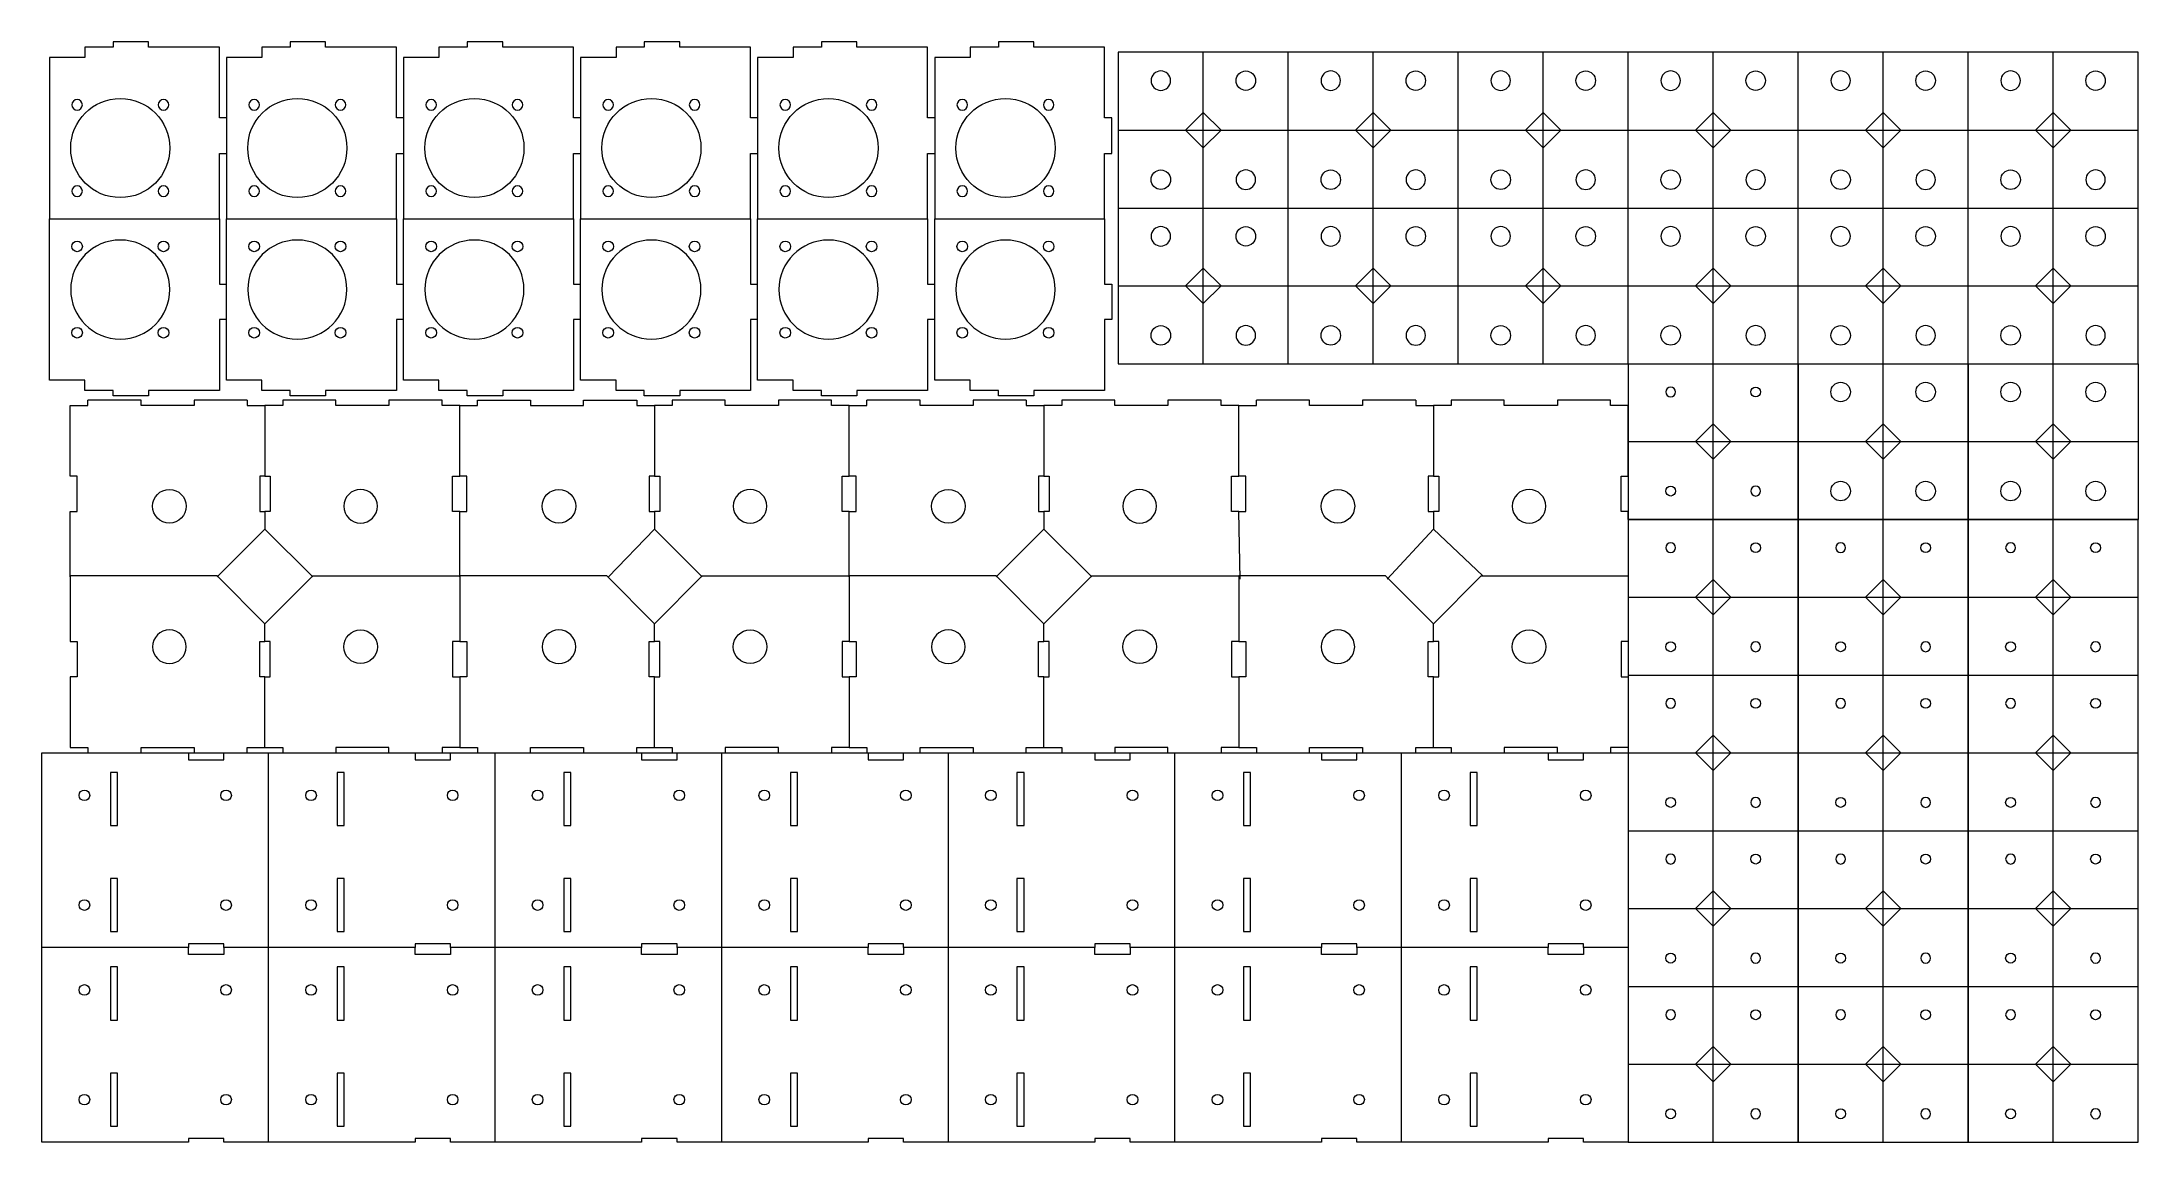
# Model space of a CAD drawing. Header units: millimetres. Extents: x -301 to 291, y -150 to 161.
import ezdxf

# ---------------------------------------------------------------- set-up
doc = ezdxf.new("R2010")
doc.units = ezdxf.units.MM
doc.header["$MEASUREMENT"] = 0
doc.layers.add('Layer 1', color=7, linetype='Continuous')

msp = doc.modelspace()

# ---------------------------------------------------------------- linework, layer by layer
at = {"layer": 'Layer 1', "color": 250, "lineweight": 9}
for points in [[(-248.8702, 139.9073), (-250.8702, 139.9073), (-250.8702, 159.9073), (-270.8702, 159.9073), (-270.8702, 161.4073), (-280.8702, 161.4073), (-280.8702, 159.9073), (-288.8702, 159.9073), (-288.8702, 157.0323), (-298.8702, 157.0323), (-298.8702, 111.4073), (-250.8702, 111.4073), (-250.8702, 129.9073), (-248.8702, 129.9073)], [(-198.8702, 139.9073), (-200.8702, 139.9073), (-200.8702, 159.9073), (-220.8702, 159.9073), (-220.8702, 161.4073), (-230.8702, 161.4073), (-230.8702, 159.9073), (-238.8702, 159.9073), (-238.8702, 157.0323), (-248.8702, 157.0323), (-248.8702, 111.4073), (-200.8702, 111.4073), (-200.8702, 129.9073), (-198.8702, 129.9073)], [(-148.8702, 139.9073), (-150.8702, 139.9073), (-150.8702, 159.9073), (-170.8702, 159.9073), (-170.8702, 161.4073), (-180.8702, 161.4073), (-180.8702, 159.9073), (-188.8702, 159.9073), (-188.8702, 157.0323), (-198.8702, 157.0323), (-198.8702, 111.4073), (-150.8702, 111.4073), (-150.8702, 129.9073), (-148.8702, 129.9073)], [(-98.8702, 139.9073), (-100.8702, 139.9073), (-100.8702, 159.9073), (-120.8702, 159.9073), (-120.8702, 161.4073), (-130.8702, 161.4073), (-130.8702, 159.9073), (-138.8702, 159.9073), (-138.8702, 157.0323), (-148.8702, 157.0323), (-148.8702, 111.4073), (-100.8702, 111.4073), (-100.8702, 129.9073), (-98.8702, 129.9073)], [(-48.8702, 139.9073), (-50.8702, 139.9073), (-50.8702, 159.9073), (-70.8702, 159.9073), (-70.8702, 161.4073), (-80.8702, 161.4073), (-80.8702, 159.9073), (-88.8702, 159.9073), (-88.8702, 157.0323), (-98.8702, 157.0323), (-98.8702, 111.4073), (-50.8702, 111.4073), (-50.8702, 129.9073), (-48.8702, 129.9073)], [(-30.8702, 159.9073), (-38.8702, 159.9073), (-38.8702, 157.0323), (-48.8702, 157.0323), (-48.8702, 111.4073), (-0.8702, 111.4073), (-0.8702, 129.9073), (1.1298, 129.9073), (1.1298, 139.9073), (-0.8702, 139.9073), (-0.8702, 159.9073), (-20.8702, 159.9073), (-20.8702, 161.4073), (-30.8702, 161.4073), (-30.8702, 159.9073)], [(-248.8702, 82.9073), (-250.8702, 82.9073), (-250.8702, 62.9073), (-270.8702, 62.9073), (-270.8702, 61.4073), (-280.8702, 61.4073), (-280.8702, 62.9073), (-288.8702, 62.9073), (-288.8702, 65.7823), (-298.8702, 65.7823), (-298.8702, 111.4073)], [(-198.8702, 82.9073), (-200.8702, 82.9073), (-200.8702, 62.9073), (-220.8702, 62.9073), (-220.8702, 61.4073), (-230.8702, 61.4073), (-230.8702, 62.9073), (-238.8702, 62.9073), (-238.8702, 65.7823), (-248.8702, 65.7823), (-248.8702, 111.4073)], [(-148.8702, 82.9073), (-150.8702, 82.9073), (-150.8702, 62.9073), (-170.8702, 62.9073), (-170.8702, 61.4073), (-180.8702, 61.4073), (-180.8702, 62.9073), (-188.8702, 62.9073), (-188.8702, 65.7823), (-198.8702, 65.7823), (-198.8702, 111.4073)], [(-98.8702, 82.9073), (-100.8702, 82.9073), (-100.8702, 62.9073), (-120.8702, 62.9073), (-120.8702, 61.4073), (-130.8702, 61.4073), (-130.8702, 62.9073), (-138.8702, 62.9073), (-138.8702, 65.7823), (-148.8702, 65.7823), (-148.8702, 111.4073)], [(-48.8702, 82.9073), (-50.8702, 82.9073), (-50.8702, 62.9073), (-70.8702, 62.9073), (-70.8702, 61.4073), (-80.8702, 61.4073), (-80.8702, 62.9073), (-88.8702, 62.9073), (-88.8702, 65.7823), (-98.8702, 65.7823), (-98.8702, 111.4073)], [(-0.8702, 111.4073), (-0.8702, 92.9073), (1.1298, 92.9073), (1.1298, 82.9073), (-0.8702, 82.9073), (-0.8702, 62.9073), (-20.8702, 62.9073), (-20.8702, 61.4073), (-30.8702, 61.4073), (-30.8702, 62.9073), (-38.8702, 62.9073), (-38.8702, 65.7823), (-48.8702, 65.7823), (-48.8702, 111.4073)]]:
    msp.add_lwpolyline(points, dxfattribs=at)
at = {"layer": 'Layer 1', "lineweight": 9}
for points in [[(290.9969, 70.4581), (290.9969, 158.4577), (2.9969, 158.4577), (2.9969, 136.4578), (2.9969, 114.4579), (2.9969, 92.458), (2.9969, 70.4581), (26.9969, 70.4581), (50.9969, 70.4581), (74.9969, 70.4581), (98.9969, 70.4581), (122.9969, 70.4581), (146.9969, 70.4581)], [(194.9969, -39.5419), (194.9969, -149.5419), (194.9969, -39.5419), (194.9969, 70.4581), (194.9969, -39.5419)], [(242.9969, 70.4581), (242.9969, -149.5419), (242.9969, 70.4581)], [(-293.0031, 10.1753), (-293.0031, 28.6753), (-291.0031, 28.6753), (-291.0031, 38.6753), (-293.0031, 38.6753), (-293.0031, 58.6753), (-288.0031, 58.6753), (-288.0031, 60.1753)], [(-243.0031, 60.1753), (-258.0031, 60.1753), (-258.0031, 58.6753), (-273.0031, 58.6753), (-273.0031, 60.1753), (-288.0031, 60.1753)], [(-243.0031, 60.1753), (-243.0031, 58.6753), (-238.0031, 58.6753), (-238.0031, 38.6753), (-239.5031, 38.6753), (-239.5031, 28.6753), (-238.0031, 28.6753), (-238.0031, 23.6753), (-251.5031, 10.1753)], [(-188.0031, 60.1753), (-203.0031, 60.1753), (-203.0031, 58.6753), (-218.0031, 58.6753), (-218.0031, 60.1753), (-233.0031, 60.1753), (-233.0031, 58.6753), (-238.0031, 58.6753)], [(-183.0031, 10.1753), (-183.0031, 28.6753), (-185.0031, 28.6753), (-185.0031, 38.6753), (-183.0031, 38.6753), (-183.0031, 58.6753), (-188.0031, 58.6753), (-188.0031, 60.1753)], [(-183.0031, 58.6753), (-178.0031, 58.6753), (-178.0031, 60.1753), (-163.0031, 60.1753), (-163.0031, 58.6753), (-148.0031, 58.6753), (-148.0031, 60.1753), (-133.0031, 60.1753)], [(-133.0031, 60.1753), (-133.0031, 58.6753), (-128.0031, 58.6753), (-128.0031, 38.6753), (-129.5031, 38.6753), (-129.5031, 28.6753), (-128.0031, 28.6753), (-128.0031, 23.6753), (-141.0518, 10.1211)], [(-73.0031, 58.6753), (-78.0031, 58.6753), (-78.0031, 60.1753), (-93.0031, 60.1753), (-93.0031, 58.6753), (-108.0031, 58.6753), (-108.0031, 60.1753), (-123.0031, 60.1753), (-123.0031, 58.6753), (-128.0031, 58.6753)], [(-73.0031, 10.1753), (-73.0031, 28.6753), (-71.0031, 28.6753), (-71.0031, 38.6753), (-73.0031, 38.6753), (-73.0031, 58.6753), (-68.0031, 58.6753), (-68.0031, 60.1753)], [(-23.0031, 60.1753), (-38.0031, 60.1753), (-38.0031, 58.6753), (-53.0031, 58.6753), (-53.0031, 60.1753), (-68.0031, 60.1753)], [(-23.0031, 60.1753), (-23.0031, 58.6753), (-18.0031, 58.6753), (-18.0031, 38.6753), (-19.5031, 38.6753), (-19.5031, 28.6753), (-18.0031, 28.6753), (-18.0031, 23.6753), (-31.5031, 10.1753)], [(36.9969, 58.6753), (31.9969, 58.6753), (31.9969, 60.1753), (16.9969, 60.1753), (16.9969, 58.6753), (1.9969, 58.6753), (1.9969, 60.1753), (-13.0031, 60.1753), (-13.0031, 58.6753), (-18.0031, 58.6753)], [(37.4482, 9.5556), (36.9969, 28.6753), (38.9969, 28.6753), (38.9969, 38.6753), (36.9969, 38.6753), (36.9969, 58.6753), (41.9969, 58.6753), (41.9969, 60.1753)], [(86.9969, 60.1753), (71.9969, 60.1753), (71.9969, 58.6753), (56.9969, 58.6753), (56.9969, 60.1753), (41.9969, 60.1753)], [(86.9969, 60.1753), (86.9969, 58.6753), (91.9969, 58.6753), (91.9969, 38.6753), (90.4969, 38.6753), (90.4969, 28.6753), (91.9969, 28.6753), (91.9969, 23.6753), (78.9482, 9.5556)], [(146.9969, 58.6753), (141.9969, 58.6753), (141.9969, 60.1753), (126.9969, 60.1753), (126.9969, 58.6753), (111.9969, 58.6753), (111.9969, 60.1753), (96.9969, 60.1753), (96.9969, 58.6753), (91.9969, 58.6753)], [(-238.0031, 38.6753), (-236.5031, 38.6753), (-236.5031, 28.6753), (-238.0031, 28.6753)], [(-183.0031, 28.6753), (-181.0031, 28.6753), (-181.0031, 38.6753), (-183.0031, 38.6753)], [(-128.0031, 38.6753), (-126.5031, 38.6753), (-126.5031, 28.6753), (-128.0031, 28.6753)], [(-73.0031, 28.6753), (-75.0031, 28.6753), (-75.0031, 38.6753), (-73.0031, 38.6753)], [(-18.0031, 38.6753), (-16.5031, 38.6753), (-16.5031, 28.6753), (-18.0031, 28.6753)], [(36.9969, 28.6753), (34.9969, 28.6753), (34.9969, 38.6753), (36.9969, 38.6753)], [(91.9969, 38.6753), (93.4969, 38.6753), (93.4969, 28.6753), (91.9969, 28.6753)], [(146.9969, 28.6753), (144.9969, 28.6753), (144.9969, 38.6753), (146.9969, 38.6753)], [(146.9969, -149.5419), (170.9969, -149.5419), (194.9969, -149.5419), (218.9969, -149.5419), (242.9969, -149.5419), (266.9969, -149.5419), (290.9969, -149.5419), (290.9969, -127.5419), (290.9969, -105.5419), (290.9969, -83.5419), (290.9969, -61.5419), (290.9969, -39.5419), (290.9969, -17.5419), (290.9969, 4.4581), (290.9969, 26.4581), (146.9969, 26.4581), (146.9969, 4.4581), (146.9969, -17.5419), (146.9969, -39.5419)], [(146.9969, 26.4581), (170.9969, 26.4581), (194.9969, 26.4581), (218.9969, 26.4581), (242.9969, 26.4581), (266.9969, 26.4581), (290.9969, 26.4581)], [(-238.0031, 23.6753), (-224.5031, 10.1753)], [(-128.0031, 23.6753), (-114.5031, 10.1753)], [(-18.0031, 23.6753), (-4.5031, 10.1753)], [(91.9969, 23.6753), (105.9482, 10.4581)], [(-243.0031, -39.5419), (-243.0031, -38.0419), (-238.0031, -38.0419), (-238.0031, -18.0419), (-239.5031, -18.0419), (-239.5031, -8.0419), (-238.0031, -8.0419), (-238.0031, -3.0419), (-251.5031, 10.4581), (-293.0031, 10.4581), (-293.0031, -8.0419), (-291.0031, -8.0419), (-291.0031, -18.0419), (-293.0031, -18.0419), (-293.0031, -38.0419), (-288.0031, -38.0419), (-288.0031, -39.5419)], [(-238.0031, -3.0419), (-224.5031, 10.4581), (-183.0031, 10.4581), (-183.0031, -8.0419), (-185.0031, -8.0419), (-185.0031, -18.0419), (-183.0031, -18.0419), (-183.0031, -38.0419), (-188.0031, -38.0419), (-188.0031, -39.5419)], [(-133.0031, -39.5419), (-133.0031, -38.0419), (-128.0031, -38.0419), (-128.0031, -18.0419), (-129.5031, -18.0419), (-129.5031, -8.0419), (-128.0031, -8.0419), (-128.0031, -3.0419), (-141.5031, 10.4581), (-183.0031, 10.4581)], [(-128.0031, -3.0419), (-114.5031, 10.4581), (-73.0031, 10.4581)], [(-23.0031, -39.5419), (-23.0031, -38.0419), (-18.0031, -38.0419), (-18.0031, -18.0419), (-19.5031, -18.0419), (-19.5031, -8.0419), (-18.0031, -8.0419), (-18.0031, -3.0419), (-31.5031, 10.4581), (-73.0031, 10.4581), (-73.0031, -8.0419), (-71.0031, -8.0419), (-71.0031, -18.0419), (-73.0031, -18.0419), (-73.0031, -38.0419), (-68.0031, -38.0419), (-68.0031, -39.5419)], [(-18.0031, -3.0419), (-4.5031, 10.4581), (36.9969, 10.4581)], [(86.9969, -39.5419), (86.9969, -38.0419), (91.9969, -38.0419), (91.9969, -18.0419), (90.4969, -18.0419), (90.4969, -8.0419), (91.9969, -8.0419), (91.9969, -3.0419), (78.4969, 10.4581), (36.9969, 10.4581), (36.9969, -8.0419), (38.9969, -8.0419), (38.9969, -18.0419), (36.9969, -18.0419), (36.9969, -38.0419), (41.9969, -38.0419), (41.9969, -39.5419)], [(91.9969, -3.0419), (105.4969, 10.4581), (146.9969, 10.4581)], [(-238.0031, -18.0419), (-236.5031, -18.0419), (-236.5031, -8.0419), (-238.0031, -8.0419)], [(-183.0031, -8.0419), (-181.0031, -8.0419), (-181.0031, -18.0419), (-183.0031, -18.0419)], [(-128.0031, -18.0419), (-126.5031, -18.0419), (-126.5031, -8.0419), (-128.0031, -8.0419)], [(-73.0031, -8.0419), (-75.0031, -8.0419), (-75.0031, -18.0419), (-73.0031, -18.0419)], [(-18.0031, -18.0419), (-16.5031, -18.0419), (-16.5031, -8.0419), (-18.0031, -8.0419)], [(36.9969, -8.0419), (34.9969, -8.0419), (34.9969, -18.0419), (36.9969, -18.0419)], [(91.9969, -18.0419), (93.4969, -18.0419), (93.4969, -8.0419), (91.9969, -8.0419)], [(146.9969, -8.0419), (144.9969, -8.0419), (144.9969, -18.0419), (146.9969, -18.0419)], [(146.9969, -17.5419), (170.9969, -17.5419), (194.9969, -17.5419), (218.9969, -17.5419), (242.9969, -17.5419), (266.9969, -17.5419), (290.9969, -17.5419)], [(-301.0031, -94.5419), (-301.0031, -39.5419), (146.9969, -39.5419), (146.9969, -149.5419), (134.367, -149.5419), (134.367, -148.5419), (124.367, -148.5419), (124.367, -149.5419), (82.9969, -149.5419), (70.367, -149.5419), (70.367, -148.5419), (60.367, -148.5419), (60.367, -149.5419), (18.9969, -149.5419), (6.367, -149.5419), (6.367, -148.5419), (-3.633, -148.5419), (-3.633, -149.5419), (-45.0031, -149.5419), (-57.633, -149.5419), (-57.633, -148.5419), (-67.633, -148.5419), (-67.633, -149.5419), (-109.0031, -149.5419), (-121.633, -149.5419), (-121.633, -148.5419), (-131.633, -148.5419), (-131.633, -149.5419), (-173.0031, -149.5419), (-185.633, -149.5419), (-185.633, -148.5419), (-195.633, -148.5419), (-195.633, -149.5419), (-237.0031, -149.5419), (-249.633, -149.5419), (-249.633, -148.5419), (-259.633, -148.5419), (-259.633, -149.5419), (-301.0031, -149.5419), (-301.0031, -94.5419)], [(-273.0031, -39.5419), (-273.0031, -38.0419), (-258.0031, -38.0419), (-258.0031, -39.5419)], [(-238.0031, -38.0419), (-233.0031, -38.0419), (-233.0031, -39.5419)], [(-173.0031, -149.5419), (-173.0031, -94.5419), (-185.633, -94.5419), (-185.633, -96.5419), (-195.633, -96.5419), (-195.633, -94.5419), (-237.0031, -94.5419), (-237.0031, -39.5419)], [(-203.0031, -39.5419), (-203.0031, -38.0419), (-218.0031, -38.0419), (-218.0031, -39.5419)], [(-183.0031, -38.0419), (-178.0031, -38.0419), (-178.0031, -39.5419)], [(-109.0031, -149.5419), (-109.0031, -94.5419), (-121.633, -94.5419), (-121.633, -96.5419), (-131.633, -96.5419), (-131.633, -94.5419), (-173.0031, -94.5419), (-173.0031, -39.5419)], [(-163.0031, -39.5419), (-163.0031, -38.0419), (-148.0031, -38.0419), (-148.0031, -39.5419)], [(-128.0031, -38.0419), (-123.0031, -38.0419), (-123.0031, -39.5419)], [(-45.0031, -149.5419), (-45.0031, -94.5419), (-57.633, -94.5419), (-57.633, -96.5419), (-67.633, -96.5419), (-67.633, -94.5419), (-109.0031, -94.5419), (-109.0031, -39.5419)], [(-93.0031, -39.5419), (-93.0031, -38.0419), (-108.0031, -38.0419), (-108.0031, -39.5419)], [(-73.0031, -38.0419), (-78.0031, -38.0419), (-78.0031, -39.5419)], [(-53.0031, -39.5419), (-53.0031, -38.0419), (-38.0031, -38.0419), (-38.0031, -39.5419)], [(18.9969, -149.5419), (18.9969, -94.5419), (6.367, -94.5419), (6.367, -96.5419), (-3.633, -96.5419), (-3.633, -94.5419), (-45.0031, -94.5419), (-45.0031, -39.5419)], [(-18.0031, -38.0419), (-13.0031, -38.0419), (-13.0031, -39.5419)], [(16.9969, -39.5419), (16.9969, -38.0419), (1.9969, -38.0419), (1.9969, -39.5419)], [(82.9969, -149.5419), (82.9969, -94.5419), (70.367, -94.5419), (70.367, -96.5419), (60.367, -96.5419), (60.367, -94.5419), (18.9969, -94.5419), (18.9969, -39.5419)], [(36.9969, -38.0419), (31.9969, -38.0419), (31.9969, -39.5419)], [(56.9969, -39.5419), (56.9969, -38.0419), (71.9969, -38.0419), (71.9969, -39.5419)], [(146.9969, -94.5419), (134.367, -94.5419), (134.367, -96.5419), (124.367, -96.5419), (124.367, -94.5419), (82.9969, -94.5419), (82.9969, -39.5419)], [(91.9969, -38.0419), (96.9969, -38.0419), (96.9969, -39.5419)], [(126.9969, -39.5419), (126.9969, -38.0419), (111.9969, -38.0419), (111.9969, -39.5419)], [(146.9969, -38.0419), (141.9969, -38.0419), (141.9969, -39.5419)], [(146.9969, -61.5419), (170.9969, -61.5419), (194.9969, -61.5419), (218.9969, -61.5419), (242.9969, -61.5419), (266.9969, -61.5419), (290.9969, -61.5419)], [(-237.0031, -149.5419), (-237.0031, -94.5419), (-249.633, -94.5419), (-249.633, -96.5419), (-259.633, -96.5419), (-259.633, -94.5419), (-301.0031, -94.5419)], [(146.9969, -105.5419), (170.9969, -105.5419), (194.9969, -105.5419), (218.9969, -105.5419), (242.9969, -105.5419), (266.9969, -105.5419), (290.9969, -105.5419)]]:
    msp.add_lwpolyline(points, dxfattribs=at)
at = {"layer": 'Layer 1', "color": 250, "lineweight": 18}
for points in [[(26.9969, 70.4581), (26.9969, 158.4577)], [(50.9969, 70.4581), (50.9969, 158.4577)], [(74.9969, 70.4581), (74.9969, 158.4577)], [(98.9969, 70.4581), (98.9969, 158.4577)], [(122.9969, 70.4581), (122.9969, 158.4577)], [(146.9969, 70.4581), (146.9969, 158.4577)], [(170.9969, 70.4581), (170.9969, 158.4577)], [(194.9969, 70.4581), (194.9969, 158.4577)], [(218.9969, 70.4581), (218.9969, 158.4577)], [(242.9969, 70.4581), (242.9969, 158.4577)], [(266.9969, 70.4581), (266.9969, 158.4577)], [(2.9969, 136.4577), (290.9969, 136.4577)], [(2.9969, 114.4579), (290.9969, 114.4579)], [(2.9969, 92.4581), (290.9969, 92.4581)], [(146.9969, 70.4581), (290.9969, 70.4581)], [(146.9969, 70.4581), (146.9969, 26.4581)], [(170.9969, -149.5419), (170.9969, 70.4581)], [(218.9969, -149.5419), (218.9969, 70.4581)], [(266.9969, -149.5419), (266.9969, 70.4581)], [(290.9969, 70.4581), (290.9969, 26.4581)], [(146.9969, 38.6753), (146.9969, 58.6753)], [(146.9969, 48.4581), (290.9969, 48.4581)], [(146.9969, 26.4581), (146.9969, 28.6753)], [(146.9969, 4.4581), (290.9969, 4.4581)], [(146.9969, 4.4581), (290.9969, 4.4581)], [(146.9969, -39.5419), (290.9969, -39.5419)], [(146.9969, -83.5419), (290.9969, -83.5419)], [(146.9969, -127.5419), (290.9969, -127.5419)]]:
    msp.add_lwpolyline(points, dxfattribs=at)
at = {"layer": 'Layer 1', "color": 240, "lineweight": 9}
for points in [[(31.9969, 136.4577), (26.9969, 131.4579), (21.9969, 136.4578), (26.9969, 141.4577), (31.9969, 136.4577)], [(79.9969, 136.4577), (74.9969, 131.4579), (69.9969, 136.4578), (74.9969, 141.4577), (79.9969, 136.4577)], [(127.9969, 136.4577), (122.9969, 131.4579), (117.9969, 136.4578), (122.9969, 141.4577), (127.9969, 136.4577)], [(175.9969, 136.4577), (170.9969, 131.4579), (165.9969, 136.4578), (170.9969, 141.4577), (175.9969, 136.4577)], [(223.9969, 136.4577), (218.9969, 131.4579), (213.9969, 136.4578), (218.9969, 141.4577), (223.9969, 136.4577)], [(271.9969, 136.4577), (266.9969, 131.4579), (261.9969, 136.4578), (266.9969, 141.4577), (271.9969, 136.4577)], [(-250.8702, 111.4073), (-250.8702, 92.9073), (-248.8702, 92.9073)], [(-200.8702, 111.4073), (-200.8702, 92.9073), (-198.8702, 92.9073)], [(-150.8702, 111.4073), (-150.8702, 92.9073), (-148.8702, 92.9073)], [(-100.8702, 111.4073), (-100.8702, 92.9073), (-98.8702, 92.9073)], [(-50.8702, 111.4073), (-50.8702, 92.9073), (-48.8702, 92.9073)], [(31.9969, 92.4579), (26.9969, 87.4581), (21.9969, 92.458), (26.9969, 97.4579), (31.9969, 92.4579)], [(79.9969, 92.4579), (74.9969, 87.4581), (69.9969, 92.458), (74.9969, 97.4579), (79.9969, 92.4579)], [(127.9969, 92.4579), (122.9969, 87.4581), (117.9969, 92.458), (122.9969, 97.4579), (127.9969, 92.4579)], [(175.9969, 92.4579), (170.9969, 87.4581), (165.9969, 92.458), (170.9969, 97.4579), (175.9969, 92.4579)], [(223.9969, 92.4579), (218.9969, 87.4581), (213.9969, 92.458), (218.9969, 97.4579), (223.9969, 92.4579)], [(271.9969, 92.4579), (266.9969, 87.4581), (261.9969, 92.458), (266.9969, 97.4579), (271.9969, 92.4579)], [(170.9969, 53.4581), (165.9969, 48.4581), (170.9969, 43.4581), (175.9969, 48.4581), (170.9969, 53.4581)], [(218.9969, 53.4581), (213.9969, 48.4581), (218.9969, 43.4581), (223.9969, 48.4581), (218.9969, 53.4581)], [(266.9969, 53.4581), (261.9969, 48.4581), (266.9969, 43.4581), (271.9969, 48.4581), (266.9969, 53.4581)], [(170.9969, 9.4581), (165.9969, 4.4581), (170.9969, -0.5419), (175.9969, 4.4581), (170.9969, 9.4581)], [(218.9969, 9.4581), (213.9969, 4.4581), (218.9969, -0.5419), (223.9969, 4.4581), (218.9969, 9.4581)], [(266.9969, 9.4581), (261.9969, 4.4581), (266.9969, -0.5419), (271.9969, 4.4581), (266.9969, 9.4581)], [(170.9969, -34.5419), (165.9969, -39.5419), (170.9969, -44.5419), (175.9969, -39.5419), (170.9969, -34.5419)], [(218.9969, -34.5419), (213.9969, -39.5419), (218.9969, -44.5419), (223.9969, -39.5419), (218.9969, -34.5419)], [(266.9969, -34.5419), (261.9969, -39.5419), (266.9969, -44.5419), (271.9969, -39.5419), (266.9969, -34.5419)], [(-259.633, -39.5419), (-259.633, -41.5419), (-249.633, -41.5419), (-249.633, -39.5419)], [(-195.633, -39.5419), (-195.633, -41.5419), (-185.633, -41.5419), (-185.633, -39.5419)], [(-131.633, -39.5419), (-131.633, -41.5419), (-121.633, -41.5419), (-121.633, -39.5419)], [(-67.633, -39.5419), (-67.633, -41.5419), (-57.633, -41.5419), (-57.633, -39.5419)], [(-3.633, -39.5419), (-3.633, -41.5419), (6.367, -41.5419), (6.367, -39.5419)], [(60.367, -39.5419), (60.367, -41.5419), (70.367, -41.5419), (70.367, -39.5419)], [(124.367, -39.5419), (124.367, -41.5419), (134.367, -41.5419), (134.367, -39.5419)], [(-279.633, -45.0419), (-281.633, -45.0419), (-281.633, -60.0419), (-279.633, -60.0419), (-279.633, -45.0419)], [(-215.633, -45.0419), (-217.633, -45.0419), (-217.633, -60.0419), (-215.633, -60.0419), (-215.633, -45.0419)], [(-151.633, -45.0419), (-153.633, -45.0419), (-153.633, -60.0419), (-151.633, -60.0419), (-151.633, -45.0419)], [(-87.633, -45.0419), (-89.633, -45.0419), (-89.633, -60.0419), (-87.633, -60.0419), (-87.633, -45.0419)], [(-23.633, -45.0419), (-25.633, -45.0419), (-25.633, -60.0419), (-23.633, -60.0419), (-23.633, -45.0419)], [(40.367, -45.0419), (38.367, -45.0419), (38.367, -60.0419), (40.367, -60.0419), (40.367, -45.0419)], [(104.367, -45.0419), (102.367, -45.0419), (102.367, -60.0419), (104.367, -60.0419), (104.367, -45.0419)], [(-279.633, -90.0419), (-279.633, -75.0419), (-281.633, -75.0419), (-281.633, -90.0419), (-279.633, -90.0419)], [(-215.633, -90.0419), (-215.633, -75.0419), (-217.633, -75.0419), (-217.633, -90.0419), (-215.633, -90.0419)], [(-151.633, -90.0419), (-151.633, -75.0419), (-153.633, -75.0419), (-153.633, -90.0419), (-151.633, -90.0419)], [(-87.633, -90.0419), (-87.633, -75.0419), (-89.633, -75.0419), (-89.633, -90.0419), (-87.633, -90.0419)], [(-23.633, -90.0419), (-23.633, -75.0419), (-25.633, -75.0419), (-25.633, -90.0419), (-23.633, -90.0419)], [(40.367, -90.0419), (40.367, -75.0419), (38.367, -75.0419), (38.367, -90.0419), (40.367, -90.0419)], [(104.367, -90.0419), (104.367, -75.0419), (102.367, -75.0419), (102.367, -90.0419), (104.367, -90.0419)], [(170.9969, -78.5419), (165.9969, -83.5419), (170.9969, -88.5419), (175.9969, -83.5419), (170.9969, -78.5419)], [(218.9969, -78.5419), (213.9969, -83.5419), (218.9969, -88.5419), (223.9969, -83.5419), (218.9969, -78.5419)], [(266.9969, -78.5419), (261.9969, -83.5419), (266.9969, -88.5419), (271.9969, -83.5419), (266.9969, -78.5419)], [(-249.633, -94.5419), (-249.633, -93.5419), (-259.633, -93.5419), (-259.633, -94.5419)], [(-185.633, -94.5419), (-185.633, -93.5419), (-195.633, -93.5419), (-195.633, -94.5419)], [(-121.633, -94.5419), (-121.633, -93.5419), (-131.633, -93.5419), (-131.633, -94.5419)], [(-57.633, -94.5419), (-57.633, -93.5419), (-67.633, -93.5419), (-67.633, -94.5419)], [(6.367, -94.5419), (6.367, -93.5419), (-3.633, -93.5419), (-3.633, -94.5419)], [(70.367, -94.5419), (70.367, -93.5419), (60.367, -93.5419), (60.367, -94.5419)], [(134.367, -94.5419), (134.367, -93.5419), (124.367, -93.5419), (124.367, -94.5419)], [(-279.633, -100.0419), (-281.633, -100.0419), (-281.633, -115.0419), (-279.633, -115.0419), (-279.633, -100.0419)], [(-215.633, -100.0419), (-217.633, -100.0419), (-217.633, -115.0419), (-215.633, -115.0419), (-215.633, -100.0419)], [(-151.633, -100.0419), (-153.633, -100.0419), (-153.633, -115.0419), (-151.633, -115.0419), (-151.633, -100.0419)], [(-87.633, -100.0419), (-89.633, -100.0419), (-89.633, -115.0419), (-87.633, -115.0419), (-87.633, -100.0419)], [(-23.633, -100.0419), (-25.633, -100.0419), (-25.633, -115.0419), (-23.633, -115.0419), (-23.633, -100.0419)], [(40.367, -100.0419), (38.367, -100.0419), (38.367, -115.0419), (40.367, -115.0419), (40.367, -100.0419)], [(104.367, -100.0419), (102.367, -100.0419), (102.367, -115.0419), (104.367, -115.0419), (104.367, -100.0419)], [(170.9969, -122.5419), (165.9969, -127.5419), (170.9969, -132.5419), (175.9969, -127.5419), (170.9969, -122.5419)], [(218.9969, -122.5419), (213.9969, -127.5419), (218.9969, -132.5419), (223.9969, -127.5419), (218.9969, -122.5419)], [(266.9969, -122.5419), (261.9969, -127.5419), (266.9969, -132.5419), (271.9969, -127.5419), (266.9969, -122.5419)], [(-279.633, -145.0419), (-279.633, -130.0419), (-281.633, -130.0419), (-281.633, -145.0419), (-279.633, -145.0419)], [(-215.633, -145.0419), (-215.633, -130.0419), (-217.633, -130.0419), (-217.633, -145.0419), (-215.633, -145.0419)], [(-151.633, -145.0419), (-151.633, -130.0419), (-153.633, -130.0419), (-153.633, -145.0419), (-151.633, -145.0419)], [(-87.633, -145.0419), (-87.633, -130.0419), (-89.633, -130.0419), (-89.633, -145.0419), (-87.633, -145.0419)], [(-23.633, -145.0419), (-23.633, -130.0419), (-25.633, -130.0419), (-25.633, -145.0419), (-23.633, -145.0419)], [(40.367, -145.0419), (40.367, -130.0419), (38.367, -130.0419), (38.367, -145.0419), (40.367, -145.0419)], [(104.367, -145.0419), (104.367, -130.0419), (102.367, -130.0419), (102.367, -145.0419), (104.367, -145.0419)]]:
    msp.add_lwpolyline(points, dxfattribs=at)
for points in [[(17.7469, 150.4577), (17.7469, 148.9389), (16.5157, 147.7077), (14.9969, 147.7077), (13.4781, 147.7077), (12.2469, 148.9389), (12.2469, 150.4577), (12.2469, 151.9765), (13.4781, 153.2077), (14.9969, 153.2077), (16.5157, 153.2077), (17.7469, 151.9765), (17.7469, 150.4577)], [(36.2469, 150.4577), (36.2469, 148.9389), (37.4781, 147.7077), (38.9969, 147.7077), (40.5157, 147.7077), (41.7469, 148.9389), (41.7469, 150.4577), (41.7469, 151.9765), (40.5157, 153.2077), (38.9969, 153.2077), (37.4781, 153.2077), (36.2469, 151.9765), (36.2469, 150.4577)], [(65.7469, 150.4577), (65.7469, 148.9389), (64.5157, 147.7077), (62.9969, 147.7077), (61.4781, 147.7077), (60.2469, 148.9389), (60.2469, 150.4577), (60.2469, 151.9765), (61.4781, 153.2077), (62.9969, 153.2077), (64.5157, 153.2077), (65.7469, 151.9765), (65.7469, 150.4577)], [(84.2469, 150.4577), (84.2469, 148.9389), (85.4781, 147.7077), (86.9969, 147.7077), (88.5157, 147.7077), (89.7469, 148.9389), (89.7469, 150.4577), (89.7469, 151.9765), (88.5157, 153.2077), (86.9969, 153.2077), (85.4781, 153.2077), (84.2469, 151.9765), (84.2469, 150.4577)], [(113.7469, 150.4577), (113.7469, 148.9389), (112.5157, 147.7077), (110.9969, 147.7077), (109.4781, 147.7077), (108.2469, 148.9389), (108.2469, 150.4577), (108.2469, 151.9765), (109.4781, 153.2077), (110.9969, 153.2077), (112.5157, 153.2077), (113.7469, 151.9765), (113.7469, 150.4577)], [(132.2469, 150.4577), (132.2469, 148.9389), (133.4781, 147.7077), (134.9969, 147.7077), (136.5157, 147.7077), (137.7469, 148.9389), (137.7469, 150.4577), (137.7469, 151.9765), (136.5157, 153.2077), (134.9969, 153.2077), (133.4781, 153.2077), (132.2469, 151.9765), (132.2469, 150.4577)], [(161.7469, 150.4577), (161.7469, 148.9389), (160.5157, 147.7077), (158.9969, 147.7077), (157.4781, 147.7077), (156.2469, 148.9389), (156.2469, 150.4577), (156.2469, 151.9765), (157.4781, 153.2077), (158.9969, 153.2077), (160.5157, 153.2077), (161.7469, 151.9765), (161.7469, 150.4577)], [(180.2469, 150.4577), (180.2469, 148.9389), (181.4781, 147.7077), (182.9969, 147.7077), (184.5157, 147.7077), (185.7469, 148.9389), (185.7469, 150.4577), (185.7469, 151.9765), (184.5157, 153.2077), (182.9969, 153.2077), (181.4781, 153.2077), (180.2469, 151.9765), (180.2469, 150.4577)], [(209.7469, 150.4577), (209.7469, 148.9389), (208.5157, 147.7077), (206.9969, 147.7077), (205.4781, 147.7077), (204.2469, 148.9389), (204.2469, 150.4577), (204.2469, 151.9765), (205.4781, 153.2077), (206.9969, 153.2077), (208.5157, 153.2077), (209.7469, 151.9765), (209.7469, 150.4577)], [(228.2469, 150.4577), (228.2469, 148.9389), (229.4781, 147.7077), (230.9969, 147.7077), (232.5157, 147.7077), (233.7469, 148.9389), (233.7469, 150.4577), (233.7469, 151.9765), (232.5157, 153.2077), (230.9969, 153.2077), (229.4781, 153.2077), (228.2469, 151.9765), (228.2469, 150.4577)], [(257.7469, 150.4577), (257.7469, 148.9389), (256.5157, 147.7077), (254.9969, 147.7077), (253.4781, 147.7077), (252.2469, 148.9389), (252.2469, 150.4577), (252.2469, 151.9765), (253.4781, 153.2077), (254.9969, 153.2077), (256.5157, 153.2077), (257.7469, 151.9765), (257.7469, 150.4577)], [(276.2469, 150.4577), (276.2469, 148.9389), (277.4781, 147.7077), (278.9969, 147.7077), (280.5157, 147.7077), (281.7469, 148.9389), (281.7469, 150.4577), (281.7469, 151.9765), (280.5157, 153.2077), (278.9969, 153.2077), (277.4781, 153.2077), (276.2469, 151.9765), (276.2469, 150.4577)], [(-278.8702, 145.4073), (-271.1383, 145.4073), (-264.8703, 139.1393), (-264.8702, 131.4074), (-264.8702, 123.6754), (-271.1382, 117.4074), (-278.8702, 117.4073), (-286.6022, 117.4073), (-292.8702, 123.6753), (-292.8702, 131.4073), (-292.8703, 139.1393), (-286.6023, 145.4073), (-278.8703, 145.4073)], [(-291.0678, 145.1049), (-290.2394, 145.1049), (-289.5678, 144.4334), (-289.5678, 143.6049), (-289.5678, 142.7765), (-290.2394, 142.1049), (-291.0678, 142.1049), (-291.8963, 142.1049), (-292.5678, 142.7765), (-292.5678, 143.6049), (-292.5678, 144.4333), (-291.8963, 145.1049), (-291.0678, 145.1049)], [(-266.6727, 145.1049), (-265.8442, 145.1049), (-265.1727, 144.4334), (-265.1727, 143.6049), (-265.1727, 142.7765), (-265.8442, 142.1049), (-266.6727, 142.1049), (-267.5011, 142.1049), (-268.1727, 142.7765), (-268.1727, 143.6049), (-268.1727, 144.4333), (-267.5011, 145.1049), (-266.6727, 145.1049)], [(-228.8702, 145.4073), (-221.1383, 145.4073), (-214.8703, 139.1393), (-214.8702, 131.4074), (-214.8702, 123.6754), (-221.1382, 117.4074), (-228.8702, 117.4073), (-236.6022, 117.4073), (-242.8702, 123.6753), (-242.8702, 131.4073), (-242.8703, 139.1393), (-236.6023, 145.4073), (-228.8703, 145.4073)], [(-241.0678, 145.1049), (-240.2394, 145.1049), (-239.5678, 144.4334), (-239.5678, 143.6049), (-239.5678, 142.7765), (-240.2394, 142.1049), (-241.0678, 142.1049), (-241.8963, 142.1049), (-242.5678, 142.7765), (-242.5678, 143.6049), (-242.5678, 144.4333), (-241.8963, 145.1049), (-241.0678, 145.1049)], [(-216.6727, 145.1049), (-215.8442, 145.1049), (-215.1727, 144.4334), (-215.1727, 143.6049), (-215.1727, 142.7765), (-215.8442, 142.1049), (-216.6727, 142.1049), (-217.5011, 142.1049), (-218.1727, 142.7765), (-218.1727, 143.6049), (-218.1727, 144.4333), (-217.5011, 145.1049), (-216.6727, 145.1049)], [(-178.8702, 145.4073), (-171.1383, 145.4073), (-164.8703, 139.1393), (-164.8702, 131.4074), (-164.8702, 123.6754), (-171.1382, 117.4074), (-178.8702, 117.4073), (-186.6022, 117.4073), (-192.8702, 123.6753), (-192.8702, 131.4073), (-192.8703, 139.1393), (-186.6023, 145.4073), (-178.8703, 145.4073)], [(-191.0678, 145.1049), (-190.2394, 145.1049), (-189.5678, 144.4334), (-189.5678, 143.6049), (-189.5678, 142.7765), (-190.2394, 142.1049), (-191.0678, 142.1049), (-191.8963, 142.1049), (-192.5678, 142.7765), (-192.5678, 143.6049), (-192.5678, 144.4333), (-191.8963, 145.1049), (-191.0678, 145.1049)], [(-166.6727, 145.1049), (-165.8442, 145.1049), (-165.1727, 144.4334), (-165.1727, 143.6049), (-165.1727, 142.7765), (-165.8442, 142.1049), (-166.6727, 142.1049), (-167.5011, 142.1049), (-168.1727, 142.7765), (-168.1727, 143.6049), (-168.1727, 144.4333), (-167.5011, 145.1049), (-166.6727, 145.1049)], [(-128.8702, 145.4073), (-121.1383, 145.4073), (-114.8703, 139.1393), (-114.8702, 131.4074), (-114.8702, 123.6754), (-121.1382, 117.4074), (-128.8702, 117.4073), (-136.6022, 117.4073), (-142.8702, 123.6753), (-142.8702, 131.4073), (-142.8703, 139.1393), (-136.6023, 145.4073), (-128.8703, 145.4073)], [(-141.0678, 145.1049), (-140.2394, 145.1049), (-139.5678, 144.4334), (-139.5678, 143.6049), (-139.5678, 142.7765), (-140.2394, 142.1049), (-141.0678, 142.1049), (-141.8963, 142.1049), (-142.5678, 142.7765), (-142.5678, 143.6049), (-142.5678, 144.4333), (-141.8963, 145.1049), (-141.0678, 145.1049)], [(-116.6727, 145.1049), (-115.8442, 145.1049), (-115.1727, 144.4334), (-115.1727, 143.6049), (-115.1727, 142.7765), (-115.8442, 142.1049), (-116.6727, 142.1049), (-117.5011, 142.1049), (-118.1727, 142.7765), (-118.1727, 143.6049), (-118.1727, 144.4333), (-117.5011, 145.1049), (-116.6727, 145.1049)], [(-78.8702, 145.4073), (-71.1383, 145.4073), (-64.8703, 139.1393), (-64.8702, 131.4074), (-64.8702, 123.6754), (-71.1382, 117.4074), (-78.8702, 117.4073), (-86.6022, 117.4073), (-92.8702, 123.6753), (-92.8702, 131.4073), (-92.8703, 139.1393), (-86.6023, 145.4073), (-78.8703, 145.4073)], [(-91.0678, 145.1049), (-90.2394, 145.1049), (-89.5678, 144.4334), (-89.5678, 143.6049), (-89.5678, 142.7765), (-90.2394, 142.1049), (-91.0678, 142.1049), (-91.8963, 142.1049), (-92.5678, 142.7765), (-92.5678, 143.6049), (-92.5678, 144.4333), (-91.8963, 145.1049), (-91.0678, 145.1049)], [(-66.6727, 145.1049), (-65.8442, 145.1049), (-65.1727, 144.4334), (-65.1727, 143.6049), (-65.1727, 142.7765), (-65.8442, 142.1049), (-66.6727, 142.1049), (-67.5011, 142.1049), (-68.1727, 142.7765), (-68.1727, 143.6049), (-68.1727, 144.4333), (-67.5011, 145.1049), (-66.6727, 145.1049)], [(-28.8702, 145.4073), (-21.1383, 145.4073), (-14.8703, 139.1393), (-14.8702, 131.4074), (-14.8702, 123.6754), (-21.1382, 117.4074), (-28.8702, 117.4073), (-36.6022, 117.4073), (-42.8702, 123.6753), (-42.8702, 131.4073), (-42.8703, 139.1393), (-36.6023, 145.4073), (-28.8703, 145.4073)], [(-41.0678, 145.1049), (-40.2394, 145.1049), (-39.5678, 144.4334), (-39.5678, 143.6049), (-39.5678, 142.7765), (-40.2394, 142.1049), (-41.0678, 142.1049), (-41.8963, 142.1049), (-42.5678, 142.7765), (-42.5678, 143.6049), (-42.5678, 144.4333), (-41.8963, 145.1049), (-41.0678, 145.1049)], [(-16.6727, 145.1049), (-15.8442, 145.1049), (-15.1727, 144.4334), (-15.1727, 143.6049), (-15.1727, 142.7765), (-15.8442, 142.1049), (-16.6727, 142.1049), (-17.5011, 142.1049), (-18.1727, 142.7765), (-18.1727, 143.6049), (-18.1727, 144.4333), (-17.5011, 145.1049), (-16.6727, 145.1049)], [(17.7469, 122.4579), (17.7469, 123.9767), (16.5157, 125.2079), (14.9969, 125.2079), (13.4781, 125.2079), (12.2469, 123.9767), (12.2469, 122.4579), (12.2469, 120.9391), (13.4781, 119.7079), (14.9969, 119.7079), (16.5157, 119.7079), (17.7469, 120.9391), (17.7469, 122.4579)], [(36.2469, 122.4579), (36.2469, 123.9767), (37.4781, 125.2079), (38.9969, 125.2079), (40.5157, 125.2079), (41.7469, 123.9767), (41.7469, 122.4579), (41.7469, 120.9391), (40.5157, 119.7079), (38.9969, 119.7079), (37.4781, 119.7079), (36.2469, 120.9391), (36.2469, 122.4579)], [(65.7469, 122.4579), (65.7469, 123.9767), (64.5157, 125.2079), (62.9969, 125.2079), (61.4781, 125.2079), (60.2469, 123.9767), (60.2469, 122.4579), (60.2469, 120.9391), (61.4781, 119.7079), (62.9969, 119.7079), (64.5157, 119.7079), (65.7469, 120.9391), (65.7469, 122.4579)], [(84.2469, 122.4579), (84.2469, 123.9767), (85.4781, 125.2079), (86.9969, 125.2079), (88.5157, 125.2079), (89.7469, 123.9767), (89.7469, 122.4579), (89.7469, 120.9391), (88.5157, 119.7079), (86.9969, 119.7079), (85.4781, 119.7079), (84.2469, 120.9391), (84.2469, 122.4579)], [(113.7469, 122.4579), (113.7469, 123.9767), (112.5157, 125.2079), (110.9969, 125.2079), (109.4781, 125.2079), (108.2469, 123.9767), (108.2469, 122.4579), (108.2469, 120.9391), (109.4781, 119.7079), (110.9969, 119.7079), (112.5157, 119.7079), (113.7469, 120.9391), (113.7469, 122.4579)], [(132.2469, 122.4579), (132.2469, 123.9767), (133.4781, 125.2079), (134.9969, 125.2079), (136.5157, 125.2079), (137.7469, 123.9767), (137.7469, 122.4579), (137.7469, 120.9391), (136.5157, 119.7079), (134.9969, 119.7079), (133.4781, 119.7079), (132.2469, 120.9391), (132.2469, 122.4579)], [(161.7469, 122.4579), (161.7469, 123.9767), (160.5157, 125.2079), (158.9969, 125.2079), (157.4781, 125.2079), (156.2469, 123.9767), (156.2469, 122.4579), (156.2469, 120.9391), (157.4781, 119.7079), (158.9969, 119.7079), (160.5157, 119.7079), (161.7469, 120.9391), (161.7469, 122.4579)], [(180.2469, 122.4579), (180.2469, 123.9767), (181.4781, 125.2079), (182.9969, 125.2079), (184.5157, 125.2079), (185.7469, 123.9767), (185.7469, 122.4579), (185.7469, 120.9391), (184.5157, 119.7079), (182.9969, 119.7079), (181.4781, 119.7079), (180.2469, 120.9391), (180.2469, 122.4579)], [(209.7469, 122.4579), (209.7469, 123.9767), (208.5157, 125.2079), (206.9969, 125.2079), (205.4781, 125.2079), (204.2469, 123.9767), (204.2469, 122.4579), (204.2469, 120.9391), (205.4781, 119.7079), (206.9969, 119.7079), (208.5157, 119.7079), (209.7469, 120.9391), (209.7469, 122.4579)], [(228.2469, 122.4579), (228.2469, 123.9767), (229.4781, 125.2079), (230.9969, 125.2079), (232.5157, 125.2079), (233.7469, 123.9767), (233.7469, 122.4579), (233.7469, 120.9391), (232.5157, 119.7079), (230.9969, 119.7079), (229.4781, 119.7079), (228.2469, 120.9391), (228.2469, 122.4579)], [(257.7469, 122.4579), (257.7469, 123.9767), (256.5157, 125.2079), (254.9969, 125.2079), (253.4781, 125.2079), (252.2469, 123.9767), (252.2469, 122.4579), (252.2469, 120.9391), (253.4781, 119.7079), (254.9969, 119.7079), (256.5157, 119.7079), (257.7469, 120.9391), (257.7469, 122.4579)], [(276.2469, 122.4579), (276.2469, 123.9767), (277.4781, 125.2079), (278.9969, 125.2079), (280.5157, 125.2079), (281.7469, 123.9767), (281.7469, 122.4579), (281.7469, 120.9391), (280.5157, 119.7079), (278.9969, 119.7079), (277.4781, 119.7079), (276.2469, 120.9391), (276.2469, 122.4579)], [(-291.0678, 120.7097), (-290.2394, 120.7097), (-289.5678, 120.0382), (-289.5678, 119.2097), (-289.5678, 118.3813), (-290.2394, 117.7097), (-291.0678, 117.7097), (-291.8963, 117.7097), (-292.5678, 118.3813), (-292.5678, 119.2097), (-292.5678, 120.0382), (-291.8963, 120.7097), (-291.0678, 120.7097)], [(-266.6727, 120.7097), (-265.8442, 120.7097), (-265.1727, 120.0382), (-265.1727, 119.2097), (-265.1727, 118.3813), (-265.8442, 117.7097), (-266.6727, 117.7097), (-267.5011, 117.7097), (-268.1727, 118.3813), (-268.1727, 119.2097), (-268.1727, 120.0382), (-267.5011, 120.7097), (-266.6727, 120.7097)], [(-241.0678, 120.7097), (-240.2394, 120.7097), (-239.5678, 120.0382), (-239.5678, 119.2097), (-239.5678, 118.3813), (-240.2394, 117.7097), (-241.0678, 117.7097), (-241.8963, 117.7097), (-242.5678, 118.3813), (-242.5678, 119.2097), (-242.5678, 120.0382), (-241.8963, 120.7097), (-241.0678, 120.7097)], [(-216.6727, 120.7097), (-215.8442, 120.7097), (-215.1727, 120.0382), (-215.1727, 119.2097), (-215.1727, 118.3813), (-215.8442, 117.7097), (-216.6727, 117.7097), (-217.5011, 117.7097), (-218.1727, 118.3813), (-218.1727, 119.2097), (-218.1727, 120.0382), (-217.5011, 120.7097), (-216.6727, 120.7097)], [(-191.0678, 120.7097), (-190.2394, 120.7097), (-189.5678, 120.0382), (-189.5678, 119.2097), (-189.5678, 118.3813), (-190.2394, 117.7097), (-191.0678, 117.7097), (-191.8963, 117.7097), (-192.5678, 118.3813), (-192.5678, 119.2097), (-192.5678, 120.0382), (-191.8963, 120.7097), (-191.0678, 120.7097)], [(-166.6727, 120.7097), (-165.8442, 120.7097), (-165.1727, 120.0382), (-165.1727, 119.2097), (-165.1727, 118.3813), (-165.8442, 117.7097), (-166.6727, 117.7097), (-167.5011, 117.7097), (-168.1727, 118.3813), (-168.1727, 119.2097), (-168.1727, 120.0382), (-167.5011, 120.7097), (-166.6727, 120.7097)], [(-141.0678, 120.7097), (-140.2394, 120.7097), (-139.5678, 120.0382), (-139.5678, 119.2097), (-139.5678, 118.3813), (-140.2394, 117.7097), (-141.0678, 117.7097), (-141.8963, 117.7097), (-142.5678, 118.3813), (-142.5678, 119.2097), (-142.5678, 120.0382), (-141.8963, 120.7097), (-141.0678, 120.7097)], [(-116.6727, 120.7097), (-115.8442, 120.7097), (-115.1727, 120.0382), (-115.1727, 119.2097), (-115.1727, 118.3813), (-115.8442, 117.7097), (-116.6727, 117.7097), (-117.5011, 117.7097), (-118.1727, 118.3813), (-118.1727, 119.2097), (-118.1727, 120.0382), (-117.5011, 120.7097), (-116.6727, 120.7097)], [(-91.0678, 120.7097), (-90.2394, 120.7097), (-89.5678, 120.0382), (-89.5678, 119.2097), (-89.5678, 118.3813), (-90.2394, 117.7097), (-91.0678, 117.7097), (-91.8963, 117.7097), (-92.5678, 118.3813), (-92.5678, 119.2097), (-92.5678, 120.0382), (-91.8963, 120.7097), (-91.0678, 120.7097)], [(-66.6727, 120.7097), (-65.8442, 120.7097), (-65.1727, 120.0382), (-65.1727, 119.2097), (-65.1727, 118.3813), (-65.8442, 117.7097), (-66.6727, 117.7097), (-67.5011, 117.7097), (-68.1727, 118.3813), (-68.1727, 119.2097), (-68.1727, 120.0382), (-67.5011, 120.7097), (-66.6727, 120.7097)], [(-41.0678, 120.7097), (-40.2394, 120.7097), (-39.5678, 120.0382), (-39.5678, 119.2097), (-39.5678, 118.3813), (-40.2394, 117.7097), (-41.0678, 117.7097), (-41.8963, 117.7097), (-42.5678, 118.3813), (-42.5678, 119.2097), (-42.5678, 120.0382), (-41.8963, 120.7097), (-41.0678, 120.7097)], [(-16.6727, 120.7097), (-15.8442, 120.7097), (-15.1727, 120.0382), (-15.1727, 119.2097), (-15.1727, 118.3813), (-15.8442, 117.7097), (-16.6727, 117.7097), (-17.5011, 117.7097), (-18.1727, 118.3813), (-18.1727, 119.2097), (-18.1727, 120.0382), (-17.5011, 120.7097), (-16.6727, 120.7097)], [(17.7469, 106.4579), (17.7469, 104.9391), (16.5157, 103.7079), (14.9969, 103.7079), (13.4781, 103.7079), (12.2469, 104.9391), (12.2469, 106.4579), (12.2469, 107.9767), (13.4781, 109.2079), (14.9969, 109.2079), (16.5157, 109.2079), (17.7469, 107.9767), (17.7469, 106.4579)], [(36.2469, 106.4579), (36.2469, 104.9391), (37.4781, 103.7079), (38.9969, 103.7079), (40.5157, 103.7079), (41.7469, 104.9391), (41.7469, 106.4579), (41.7469, 107.9767), (40.5157, 109.2079), (38.9969, 109.2079), (37.4781, 109.2079), (36.2469, 107.9767), (36.2469, 106.4579)], [(65.7469, 106.4579), (65.7469, 104.9391), (64.5157, 103.7079), (62.9969, 103.7079), (61.4781, 103.7079), (60.2469, 104.9391), (60.2469, 106.4579), (60.2469, 107.9767), (61.4781, 109.2079), (62.9969, 109.2079), (64.5157, 109.2079), (65.7469, 107.9767), (65.7469, 106.4579)], [(84.2469, 106.4579), (84.2469, 104.9391), (85.4781, 103.7079), (86.9969, 103.7079), (88.5157, 103.7079), (89.7469, 104.9391), (89.7469, 106.4579), (89.7469, 107.9767), (88.5157, 109.2079), (86.9969, 109.2079), (85.4781, 109.2079), (84.2469, 107.9767), (84.2469, 106.4579)], [(113.7469, 106.4579), (113.7469, 104.9391), (112.5157, 103.7079), (110.9969, 103.7079), (109.4781, 103.7079), (108.2469, 104.9391), (108.2469, 106.4579), (108.2469, 107.9767), (109.4781, 109.2079), (110.9969, 109.2079), (112.5157, 109.2079), (113.7469, 107.9767), (113.7469, 106.4579)], [(132.2469, 106.4579), (132.2469, 104.9391), (133.4781, 103.7079), (134.9969, 103.7079), (136.5157, 103.7079), (137.7469, 104.9391), (137.7469, 106.4579), (137.7469, 107.9767), (136.5157, 109.2079), (134.9969, 109.2079), (133.4781, 109.2079), (132.2469, 107.9767), (132.2469, 106.4579)], [(161.7469, 106.4579), (161.7469, 104.9391), (160.5157, 103.7079), (158.9969, 103.7079), (157.4781, 103.7079), (156.2469, 104.9391), (156.2469, 106.4579), (156.2469, 107.9767), (157.4781, 109.2079), (158.9969, 109.2079), (160.5157, 109.2079), (161.7469, 107.9767), (161.7469, 106.4579)], [(180.2469, 106.4579), (180.2469, 104.9391), (181.4781, 103.7079), (182.9969, 103.7079), (184.5157, 103.7079), (185.7469, 104.9391), (185.7469, 106.4579), (185.7469, 107.9767), (184.5157, 109.2079), (182.9969, 109.2079), (181.4781, 109.2079), (180.2469, 107.9767), (180.2469, 106.4579)], [(209.7469, 106.4579), (209.7469, 104.9391), (208.5157, 103.7079), (206.9969, 103.7079), (205.4781, 103.7079), (204.2469, 104.9391), (204.2469, 106.4579), (204.2469, 107.9767), (205.4781, 109.2079), (206.9969, 109.2079), (208.5157, 109.2079), (209.7469, 107.9767), (209.7469, 106.4579)], [(228.2469, 106.4579), (228.2469, 104.9391), (229.4781, 103.7079), (230.9969, 103.7079), (232.5157, 103.7079), (233.7469, 104.9391), (233.7469, 106.4579), (233.7469, 107.9767), (232.5157, 109.2079), (230.9969, 109.2079), (229.4781, 109.2079), (228.2469, 107.9767), (228.2469, 106.4579)], [(257.7469, 106.4579), (257.7469, 104.9391), (256.5157, 103.7079), (254.9969, 103.7079), (253.4781, 103.7079), (252.2469, 104.9391), (252.2469, 106.4579), (252.2469, 107.9767), (253.4781, 109.2079), (254.9969, 109.2079), (256.5157, 109.2079), (257.7469, 107.9767), (257.7469, 106.4579)], [(276.2469, 106.4579), (276.2469, 104.9391), (277.4781, 103.7079), (278.9969, 103.7079), (280.5157, 103.7079), (281.7469, 104.9391), (281.7469, 106.4579), (281.7469, 107.9767), (280.5157, 109.2079), (278.9969, 109.2079), (277.4781, 109.2079), (276.2469, 107.9767), (276.2469, 106.4579)], [(-278.8702, 77.4073), (-271.1383, 77.4073), (-264.8703, 83.6753), (-264.8702, 91.4072), (-264.8702, 99.1392), (-271.1382, 105.4072), (-278.8702, 105.4073), (-286.6022, 105.4073), (-292.8702, 99.1393), (-292.8702, 91.4073), (-292.8703, 83.6753), (-286.6023, 77.4073), (-278.8703, 77.4073)], [(-291.0678, 102.1049), (-290.2394, 102.1049), (-289.5678, 102.7764), (-289.5678, 103.6049), (-289.5678, 104.4333), (-290.2394, 105.1049), (-291.0678, 105.1049), (-291.8963, 105.1049), (-292.5678, 104.4333), (-292.5678, 103.6049), (-292.5678, 102.7764), (-291.8963, 102.1049), (-291.0678, 102.1049)], [(-266.6727, 102.1049), (-265.8442, 102.1049), (-265.1727, 102.7764), (-265.1727, 103.6049), (-265.1727, 104.4333), (-265.8442, 105.1049), (-266.6727, 105.1049), (-267.5011, 105.1049), (-268.1727, 104.4333), (-268.1727, 103.6049), (-268.1727, 102.7764), (-267.5011, 102.1049), (-266.6727, 102.1049)], [(-228.8702, 77.4073), (-221.1383, 77.4073), (-214.8703, 83.6753), (-214.8702, 91.4072), (-214.8702, 99.1392), (-221.1382, 105.4072), (-228.8702, 105.4073), (-236.6022, 105.4073), (-242.8702, 99.1393), (-242.8702, 91.4073), (-242.8703, 83.6753), (-236.6023, 77.4073), (-228.8703, 77.4073)], [(-241.0678, 102.1049), (-240.2394, 102.1049), (-239.5678, 102.7764), (-239.5678, 103.6049), (-239.5678, 104.4333), (-240.2394, 105.1049), (-241.0678, 105.1049), (-241.8963, 105.1049), (-242.5678, 104.4333), (-242.5678, 103.6049), (-242.5678, 102.7764), (-241.8963, 102.1049), (-241.0678, 102.1049)], [(-216.6727, 102.1049), (-215.8442, 102.1049), (-215.1727, 102.7764), (-215.1727, 103.6049), (-215.1727, 104.4333), (-215.8442, 105.1049), (-216.6727, 105.1049), (-217.5011, 105.1049), (-218.1727, 104.4333), (-218.1727, 103.6049), (-218.1727, 102.7764), (-217.5011, 102.1049), (-216.6727, 102.1049)], [(-178.8702, 77.4073), (-171.1383, 77.4073), (-164.8703, 83.6753), (-164.8702, 91.4072), (-164.8702, 99.1392), (-171.1382, 105.4072), (-178.8702, 105.4073), (-186.6022, 105.4073), (-192.8702, 99.1393), (-192.8702, 91.4073), (-192.8703, 83.6753), (-186.6023, 77.4073), (-178.8703, 77.4073)], [(-191.0678, 102.1049), (-190.2394, 102.1049), (-189.5678, 102.7764), (-189.5678, 103.6049), (-189.5678, 104.4333), (-190.2394, 105.1049), (-191.0678, 105.1049), (-191.8963, 105.1049), (-192.5678, 104.4333), (-192.5678, 103.6049), (-192.5678, 102.7764), (-191.8963, 102.1049), (-191.0678, 102.1049)], [(-166.6727, 102.1049), (-165.8442, 102.1049), (-165.1727, 102.7764), (-165.1727, 103.6049), (-165.1727, 104.4333), (-165.8442, 105.1049), (-166.6727, 105.1049), (-167.5011, 105.1049), (-168.1727, 104.4333), (-168.1727, 103.6049), (-168.1727, 102.7764), (-167.5011, 102.1049), (-166.6727, 102.1049)], [(-128.8702, 77.4073), (-121.1383, 77.4073), (-114.8703, 83.6753), (-114.8702, 91.4072), (-114.8702, 99.1392), (-121.1382, 105.4072), (-128.8702, 105.4073), (-136.6022, 105.4073), (-142.8702, 99.1393), (-142.8702, 91.4073), (-142.8703, 83.6753), (-136.6023, 77.4073), (-128.8703, 77.4073)], [(-141.0678, 102.1049), (-140.2394, 102.1049), (-139.5678, 102.7764), (-139.5678, 103.6049), (-139.5678, 104.4333), (-140.2394, 105.1049), (-141.0678, 105.1049), (-141.8963, 105.1049), (-142.5678, 104.4333), (-142.5678, 103.6049), (-142.5678, 102.7764), (-141.8963, 102.1049), (-141.0678, 102.1049)], [(-116.6727, 102.1049), (-115.8442, 102.1049), (-115.1727, 102.7764), (-115.1727, 103.6049), (-115.1727, 104.4333), (-115.8442, 105.1049), (-116.6727, 105.1049), (-117.5011, 105.1049), (-118.1727, 104.4333), (-118.1727, 103.6049), (-118.1727, 102.7764), (-117.5011, 102.1049), (-116.6727, 102.1049)], [(-78.8702, 77.4073), (-71.1383, 77.4073), (-64.8703, 83.6753), (-64.8702, 91.4072), (-64.8702, 99.1392), (-71.1382, 105.4072), (-78.8702, 105.4073), (-86.6022, 105.4073), (-92.8702, 99.1393), (-92.8702, 91.4073), (-92.8703, 83.6753), (-86.6023, 77.4073), (-78.8703, 77.4073)], [(-91.0678, 102.1049), (-90.2394, 102.1049), (-89.5678, 102.7764), (-89.5678, 103.6049), (-89.5678, 104.4333), (-90.2394, 105.1049), (-91.0678, 105.1049), (-91.8963, 105.1049), (-92.5678, 104.4333), (-92.5678, 103.6049), (-92.5678, 102.7764), (-91.8963, 102.1049), (-91.0678, 102.1049)], [(-66.6727, 102.1049), (-65.8442, 102.1049), (-65.1727, 102.7764), (-65.1727, 103.6049), (-65.1727, 104.4333), (-65.8442, 105.1049), (-66.6727, 105.1049), (-67.5011, 105.1049), (-68.1727, 104.4333), (-68.1727, 103.6049), (-68.1727, 102.7764), (-67.5011, 102.1049), (-66.6727, 102.1049)], [(-28.8702, 77.4073), (-21.1383, 77.4073), (-14.8703, 83.6753), (-14.8702, 91.4072), (-14.8702, 99.1392), (-21.1382, 105.4072), (-28.8702, 105.4073), (-36.6022, 105.4073), (-42.8702, 99.1393), (-42.8702, 91.4073), (-42.8703, 83.6753), (-36.6023, 77.4073), (-28.8703, 77.4073)], [(-41.0678, 102.1049), (-40.2394, 102.1049), (-39.5678, 102.7764), (-39.5678, 103.6049), (-39.5678, 104.4333), (-40.2394, 105.1049), (-41.0678, 105.1049), (-41.8963, 105.1049), (-42.5678, 104.4333), (-42.5678, 103.6049), (-42.5678, 102.7764), (-41.8963, 102.1049), (-41.0678, 102.1049)], [(-16.6727, 102.1049), (-15.8442, 102.1049), (-15.1727, 102.7764), (-15.1727, 103.6049), (-15.1727, 104.4333), (-15.8442, 105.1049), (-16.6727, 105.1049), (-17.5011, 105.1049), (-18.1727, 104.4333), (-18.1727, 103.6049), (-18.1727, 102.7764), (-17.5011, 102.1049), (-16.6727, 102.1049)], [(-291.0678, 77.7097), (-290.2394, 77.7097), (-289.5678, 78.3812), (-289.5678, 79.2097), (-289.5678, 80.0381), (-290.2394, 80.7097), (-291.0678, 80.7097), (-291.8963, 80.7097), (-292.5678, 80.0381), (-292.5678, 79.2097), (-292.5678, 78.3813), (-291.8963, 77.7097), (-291.0678, 77.7097)], [(-266.6727, 77.7097), (-265.8442, 77.7097), (-265.1727, 78.3812), (-265.1727, 79.2097), (-265.1727, 80.0381), (-265.8442, 80.7097), (-266.6727, 80.7097), (-267.5011, 80.7097), (-268.1727, 80.0381), (-268.1727, 79.2097), (-268.1727, 78.3813), (-267.5011, 77.7097), (-266.6727, 77.7097)], [(-241.0678, 77.7097), (-240.2394, 77.7097), (-239.5678, 78.3812), (-239.5678, 79.2097), (-239.5678, 80.0381), (-240.2394, 80.7097), (-241.0678, 80.7097), (-241.8963, 80.7097), (-242.5678, 80.0381), (-242.5678, 79.2097), (-242.5678, 78.3813), (-241.8963, 77.7097), (-241.0678, 77.7097)], [(-216.6727, 77.7097), (-215.8442, 77.7097), (-215.1727, 78.3812), (-215.1727, 79.2097), (-215.1727, 80.0381), (-215.8442, 80.7097), (-216.6727, 80.7097), (-217.5011, 80.7097), (-218.1727, 80.0381), (-218.1727, 79.2097), (-218.1727, 78.3813), (-217.5011, 77.7097), (-216.6727, 77.7097)], [(-191.0678, 77.7097), (-190.2394, 77.7097), (-189.5678, 78.3812), (-189.5678, 79.2097), (-189.5678, 80.0381), (-190.2394, 80.7097), (-191.0678, 80.7097), (-191.8963, 80.7097), (-192.5678, 80.0381), (-192.5678, 79.2097), (-192.5678, 78.3813), (-191.8963, 77.7097), (-191.0678, 77.7097)], [(-166.6727, 77.7097), (-165.8442, 77.7097), (-165.1727, 78.3812), (-165.1727, 79.2097), (-165.1727, 80.0381), (-165.8442, 80.7097), (-166.6727, 80.7097), (-167.5011, 80.7097), (-168.1727, 80.0381), (-168.1727, 79.2097), (-168.1727, 78.3813), (-167.5011, 77.7097), (-166.6727, 77.7097)], [(-141.0678, 77.7097), (-140.2394, 77.7097), (-139.5678, 78.3812), (-139.5678, 79.2097), (-139.5678, 80.0381), (-140.2394, 80.7097), (-141.0678, 80.7097), (-141.8963, 80.7097), (-142.5678, 80.0381), (-142.5678, 79.2097), (-142.5678, 78.3813), (-141.8963, 77.7097), (-141.0678, 77.7097)], [(-116.6727, 77.7097), (-115.8442, 77.7097), (-115.1727, 78.3812), (-115.1727, 79.2097), (-115.1727, 80.0381), (-115.8442, 80.7097), (-116.6727, 80.7097), (-117.5011, 80.7097), (-118.1727, 80.0381), (-118.1727, 79.2097), (-118.1727, 78.3813), (-117.5011, 77.7097), (-116.6727, 77.7097)], [(-91.0678, 77.7097), (-90.2394, 77.7097), (-89.5678, 78.3812), (-89.5678, 79.2097), (-89.5678, 80.0381), (-90.2394, 80.7097), (-91.0678, 80.7097), (-91.8963, 80.7097), (-92.5678, 80.0381), (-92.5678, 79.2097), (-92.5678, 78.3813), (-91.8963, 77.7097), (-91.0678, 77.7097)], [(-66.6727, 77.7097), (-65.8442, 77.7097), (-65.1727, 78.3812), (-65.1727, 79.2097), (-65.1727, 80.0381), (-65.8442, 80.7097), (-66.6727, 80.7097), (-67.5011, 80.7097), (-68.1727, 80.0381), (-68.1727, 79.2097), (-68.1727, 78.3813), (-67.5011, 77.7097), (-66.6727, 77.7097)], [(-41.0678, 77.7097), (-40.2394, 77.7097), (-39.5678, 78.3812), (-39.5678, 79.2097), (-39.5678, 80.0381), (-40.2394, 80.7097), (-41.0678, 80.7097), (-41.8963, 80.7097), (-42.5678, 80.0381), (-42.5678, 79.2097), (-42.5678, 78.3813), (-41.8963, 77.7097), (-41.0678, 77.7097)], [(-16.6727, 77.7097), (-15.8442, 77.7097), (-15.1727, 78.3812), (-15.1727, 79.2097), (-15.1727, 80.0381), (-15.8442, 80.7097), (-16.6727, 80.7097), (-17.5011, 80.7097), (-18.1727, 80.0381), (-18.1727, 79.2097), (-18.1727, 78.3813), (-17.5011, 77.7097), (-16.6727, 77.7097)], [(17.7469, 78.4581), (17.7469, 79.9769), (16.5157, 81.2081), (14.9969, 81.2081), (13.4781, 81.2081), (12.2469, 79.9769), (12.2469, 78.4581), (12.2469, 76.9393), (13.4781, 75.7081), (14.9969, 75.7081), (16.5157, 75.7081), (17.7469, 76.9393), (17.7469, 78.4581)], [(36.2469, 78.4581), (36.2469, 79.9769), (37.4781, 81.2081), (38.9969, 81.2081), (40.5157, 81.2081), (41.7469, 79.9769), (41.7469, 78.4581), (41.7469, 76.9393), (40.5157, 75.7081), (38.9969, 75.7081), (37.4781, 75.7081), (36.2469, 76.9393), (36.2469, 78.4581)], [(65.7469, 78.4581), (65.7469, 79.9769), (64.5157, 81.2081), (62.9969, 81.2081), (61.4781, 81.2081), (60.2469, 79.9769), (60.2469, 78.4581), (60.2469, 76.9393), (61.4781, 75.7081), (62.9969, 75.7081), (64.5157, 75.7081), (65.7469, 76.9393), (65.7469, 78.4581)], [(84.2469, 78.4581), (84.2469, 79.9769), (85.4781, 81.2081), (86.9969, 81.2081), (88.5157, 81.2081), (89.7469, 79.9769), (89.7469, 78.4581), (89.7469, 76.9393), (88.5157, 75.7081), (86.9969, 75.7081), (85.4781, 75.7081), (84.2469, 76.9393), (84.2469, 78.4581)], [(113.7469, 78.4581), (113.7469, 79.9769), (112.5157, 81.2081), (110.9969, 81.2081), (109.4781, 81.2081), (108.2469, 79.9769), (108.2469, 78.4581), (108.2469, 76.9393), (109.4781, 75.7081), (110.9969, 75.7081), (112.5157, 75.7081), (113.7469, 76.9393), (113.7469, 78.4581)], [(132.2469, 78.4581), (132.2469, 79.9769), (133.4781, 81.2081), (134.9969, 81.2081), (136.5157, 81.2081), (137.7469, 79.9769), (137.7469, 78.4581), (137.7469, 76.9393), (136.5157, 75.7081), (134.9969, 75.7081), (133.4781, 75.7081), (132.2469, 76.9393), (132.2469, 78.4581)], [(161.7469, 78.4581), (161.7469, 79.9769), (160.5157, 81.2081), (158.9969, 81.2081), (157.4781, 81.2081), (156.2469, 79.9769), (156.2469, 78.4581), (156.2469, 76.9393), (157.4781, 75.7081), (158.9969, 75.7081), (160.5157, 75.7081), (161.7469, 76.9393), (161.7469, 78.4581)], [(180.2469, 78.4581), (180.2469, 79.9769), (181.4781, 81.2081), (182.9969, 81.2081), (184.5157, 81.2081), (185.7469, 79.9769), (185.7469, 78.4581), (185.7469, 76.9393), (184.5157, 75.7081), (182.9969, 75.7081), (181.4781, 75.7081), (180.2469, 76.9393), (180.2469, 78.4581)], [(209.7469, 78.4581), (209.7469, 79.9769), (208.5157, 81.2081), (206.9969, 81.2081), (205.4781, 81.2081), (204.2469, 79.9769), (204.2469, 78.4581), (204.2469, 76.9393), (205.4781, 75.7081), (206.9969, 75.7081), (208.5157, 75.7081), (209.7469, 76.9393), (209.7469, 78.4581)], [(228.2469, 78.4581), (228.2469, 79.9769), (229.4781, 81.2081), (230.9969, 81.2081), (232.5157, 81.2081), (233.7469, 79.9769), (233.7469, 78.4581), (233.7469, 76.9393), (232.5157, 75.7081), (230.9969, 75.7081), (229.4781, 75.7081), (228.2469, 76.9393), (228.2469, 78.4581)], [(257.7469, 78.4581), (257.7469, 79.9769), (256.5157, 81.2081), (254.9969, 81.2081), (253.4781, 81.2081), (252.2469, 79.9769), (252.2469, 78.4581), (252.2469, 76.9393), (253.4781, 75.7081), (254.9969, 75.7081), (256.5157, 75.7081), (257.7469, 76.9393), (257.7469, 78.4581)], [(276.2469, 78.4581), (276.2469, 79.9769), (277.4781, 81.2081), (278.9969, 81.2081), (280.5157, 81.2081), (281.7469, 79.9769), (281.7469, 78.4581), (281.7469, 76.9393), (280.5157, 75.7081), (278.9969, 75.7081), (277.4781, 75.7081), (276.2469, 76.9393), (276.2469, 78.4581)], [(204.241, 62.4581), (204.241, 60.9361), (205.4749, 59.7022), (206.9969, 59.7022), (208.5189, 59.7022), (209.7528, 60.9361), (209.7528, 62.4581), (209.7528, 63.9801), (208.5189, 65.214), (206.9969, 65.214), (205.4749, 65.214), (204.241, 63.9801), (204.241, 62.4581)], [(228.241, 62.4581), (228.241, 60.9361), (229.4749, 59.7022), (230.9969, 59.7022), (232.5189, 59.7022), (233.7528, 60.9361), (233.7528, 62.4581), (233.7528, 63.9801), (232.5189, 65.214), (230.9969, 65.214), (229.4749, 65.214), (228.241, 63.9801), (228.241, 62.4581)], [(252.241, 62.4581), (252.241, 60.9361), (253.4749, 59.7022), (254.9969, 59.7022), (256.5189, 59.7022), (257.7528, 60.9361), (257.7528, 62.4581), (257.7528, 63.9801), (256.5189, 65.214), (254.9969, 65.214), (253.4749, 65.214), (252.241, 63.9801), (252.241, 62.4581)], [(276.241, 62.4581), (276.241, 60.9361), (277.4749, 59.7022), (278.9969, 59.7022), (280.5189, 59.7022), (281.7528, 60.9361), (281.7528, 62.4581), (281.7528, 63.9801), (280.5189, 65.214), (278.9969, 65.214), (277.4749, 65.214), (276.241, 63.9801), (276.241, 62.4581)], [(160.3969, 62.4581), (160.3969, 61.6849), (159.7701, 61.0581), (158.9969, 61.0581), (158.2237, 61.0581), (157.5969, 61.6849), (157.5969, 62.4581), (157.5969, 63.2313), (158.2237, 63.8581), (158.9969, 63.8581), (159.7701, 63.8581), (160.3969, 63.2313), (160.3969, 62.4581)], [(181.5969, 62.4581), (181.5969, 61.6849), (182.2237, 61.0581), (182.9969, 61.0581), (183.7701, 61.0581), (184.3969, 61.6849), (184.3969, 62.4581), (184.3969, 63.2313), (183.7701, 63.8581), (182.9969, 63.8581), (182.2237, 63.8581), (181.5969, 63.2313), (181.5969, 62.4581)], [(160.3969, 34.4581), (160.3969, 35.2313), (159.7701, 35.8581), (158.9969, 35.8581), (158.2237, 35.8581), (157.5969, 35.2313), (157.5969, 34.4581), (157.5969, 33.6849), (158.2237, 33.0581), (158.9969, 33.0581), (159.7701, 33.0581), (160.3969, 33.6849), (160.3969, 34.4581)], [(181.5969, 34.4581), (181.5969, 35.2313), (182.2237, 35.8581), (182.9969, 35.8581), (183.7701, 35.8581), (184.3969, 35.2313), (184.3969, 34.4581), (184.3969, 33.6849), (183.7701, 33.0581), (182.9969, 33.0581), (182.2237, 33.0581), (181.5969, 33.6849), (181.5969, 34.4581)], [(204.241, 34.4581), (204.241, 32.9361), (205.4749, 31.7022), (206.9969, 31.7022), (208.5189, 31.7022), (209.7528, 32.9361), (209.7528, 34.4581), (209.7528, 35.9801), (208.5189, 37.214), (206.9969, 37.214), (205.4749, 37.214), (204.241, 35.9801), (204.241, 34.4581)], [(228.241, 34.4581), (228.241, 32.9361), (229.4749, 31.7022), (230.9969, 31.7022), (232.5189, 31.7022), (233.7528, 32.9361), (233.7528, 34.4581), (233.7528, 35.9801), (232.5189, 37.214), (230.9969, 37.214), (229.4749, 37.214), (228.241, 35.9801), (228.241, 34.4581)], [(252.241, 34.4581), (252.241, 32.9361), (253.4749, 31.7022), (254.9969, 31.7022), (256.5189, 31.7022), (257.7528, 32.9361), (257.7528, 34.4581), (257.7528, 35.9801), (256.5189, 37.214), (254.9969, 37.214), (253.4749, 37.214), (252.241, 35.9801), (252.241, 34.4581)], [(276.241, 34.4581), (276.241, 32.9361), (277.4749, 31.7022), (278.9969, 31.7022), (280.5189, 31.7022), (281.7528, 32.9361), (281.7528, 34.4581), (281.7528, 35.9801), (280.5189, 37.214), (278.9969, 37.214), (277.4749, 37.214), (276.241, 35.9801), (276.241, 34.4581)], [(-260.2531, 30.1753), (-260.2531, 27.552), (-262.3797, 25.4254), (-265.0031, 25.4253), (-267.6264, 25.4253), (-269.7531, 27.552), (-269.7531, 30.1753), (-269.7531, 32.7987), (-267.6264, 34.9253), (-265.0031, 34.9253), (-262.3797, 34.9254), (-260.2531, 32.7987), (-260.2531, 30.1754)], [(-215.7531, 30.1753), (-215.7531, 27.552), (-213.6265, 25.4254), (-211.0031, 25.4253), (-208.3798, 25.4253), (-206.2531, 27.552), (-206.2531, 30.1753), (-206.2531, 32.7987), (-208.3798, 34.9253), (-211.0031, 34.9253), (-213.6265, 34.9254), (-215.7531, 32.7987), (-215.7531, 30.1754)], [(-150.2531, 30.1753), (-150.2531, 27.552), (-152.3797, 25.4254), (-155.0031, 25.4253), (-157.6264, 25.4253), (-159.7531, 27.552), (-159.7531, 30.1753), (-159.7531, 32.7987), (-157.6264, 34.9253), (-155.0031, 34.9253), (-152.3797, 34.9254), (-150.2531, 32.7987), (-150.2531, 30.1754)], [(-105.7531, 30.1753), (-105.7531, 27.552), (-103.6265, 25.4254), (-101.0031, 25.4253), (-98.3798, 25.4253), (-96.2531, 27.552), (-96.2531, 30.1753), (-96.2531, 32.7987), (-98.3798, 34.9253), (-101.0031, 34.9253), (-103.6265, 34.9254), (-105.7531, 32.7987), (-105.7531, 30.1754)], [(-40.2531, 30.1753), (-40.2531, 27.552), (-42.3797, 25.4254), (-45.0031, 25.4253), (-47.6264, 25.4253), (-49.7531, 27.552), (-49.7531, 30.1753), (-49.7531, 32.7987), (-47.6264, 34.9253), (-45.0031, 34.9253), (-42.3797, 34.9254), (-40.2531, 32.7987), (-40.2531, 30.1754)], [(4.2469, 30.1753), (4.2469, 27.552), (6.3735, 25.4254), (8.9969, 25.4253), (11.6202, 25.4253), (13.7469, 27.552), (13.7469, 30.1753), (13.7469, 32.7987), (11.6202, 34.9253), (8.9969, 34.9253), (6.3735, 34.9254), (4.2469, 32.7987), (4.2469, 30.1754)], [(69.7469, 30.1753), (69.7469, 27.552), (67.6203, 25.4254), (64.9969, 25.4253), (62.3736, 25.4253), (60.2469, 27.552), (60.2469, 30.1753), (60.2469, 32.7987), (62.3736, 34.9253), (64.9969, 34.9253), (67.6203, 34.9254), (69.7469, 32.7987), (69.7469, 30.1754)], [(114.2469, 30.1753), (114.2469, 27.552), (116.3735, 25.4254), (118.9969, 25.4253), (121.6202, 25.4253), (123.7469, 27.552), (123.7469, 30.1753), (123.7469, 32.7987), (121.6202, 34.9253), (118.9969, 34.9253), (116.3735, 34.9254), (114.2469, 32.7987), (114.2469, 30.1754)], [(160.3969, 18.4581), (160.3969, 17.6849), (159.7701, 17.0581), (158.9969, 17.0581), (158.2237, 17.0581), (157.5969, 17.6849), (157.5969, 18.4581), (157.5969, 19.2313), (158.2237, 19.8581), (158.9969, 19.8581), (159.7701, 19.8581), (160.3969, 19.2313), (160.3969, 18.4581)], [(181.5969, 18.4581), (181.5969, 17.6849), (182.2237, 17.0581), (182.9969, 17.0581), (183.7701, 17.0581), (184.3969, 17.6849), (184.3969, 18.4581), (184.3969, 19.2313), (183.7701, 19.8581), (182.9969, 19.8581), (182.2237, 19.8581), (181.5969, 19.2313), (181.5969, 18.4581)], [(208.3969, 18.4581), (208.3969, 17.6849), (207.7701, 17.0581), (206.9969, 17.0581), (206.2237, 17.0581), (205.5969, 17.6849), (205.5969, 18.4581), (205.5969, 19.2313), (206.2237, 19.8581), (206.9969, 19.8581), (207.7701, 19.8581), (208.3969, 19.2313), (208.3969, 18.4581)], [(229.5969, 18.4581), (229.5969, 17.6849), (230.2237, 17.0581), (230.9969, 17.0581), (231.7701, 17.0581), (232.3969, 17.6849), (232.3969, 18.4581), (232.3969, 19.2313), (231.7701, 19.8581), (230.9969, 19.8581), (230.2237, 19.8581), (229.5969, 19.2313), (229.5969, 18.4581)], [(256.3969, 18.4581), (256.3969, 17.6849), (255.7701, 17.0581), (254.9969, 17.0581), (254.2237, 17.0581), (253.5969, 17.6849), (253.5969, 18.4581), (253.5969, 19.2313), (254.2237, 19.8581), (254.9969, 19.8581), (255.7701, 19.8581), (256.3969, 19.2313), (256.3969, 18.4581)], [(277.5969, 18.4581), (277.5969, 17.6849), (278.2237, 17.0581), (278.9969, 17.0581), (279.7701, 17.0581), (280.3969, 17.6849), (280.3969, 18.4581), (280.3969, 19.2313), (279.7701, 19.8581), (278.9969, 19.8581), (278.2237, 19.8581), (277.5969, 19.2313), (277.5969, 18.4581)], [(-260.2531, -9.5419), (-260.2531, -6.9186), (-262.3797, -4.792), (-265.0031, -4.7919), (-267.6264, -4.7919), (-269.7531, -6.9186), (-269.7531, -9.5419), (-269.7531, -12.1653), (-267.6264, -14.2919), (-265.0031, -14.2919), (-262.3797, -14.292), (-260.2531, -12.1653), (-260.2531, -9.542)], [(-215.7531, -9.5419), (-215.7531, -6.9186), (-213.6265, -4.792), (-211.0031, -4.7919), (-208.3798, -4.7919), (-206.2531, -6.9186), (-206.2531, -9.5419), (-206.2531, -12.1653), (-208.3798, -14.2919), (-211.0031, -14.2919), (-213.6265, -14.292), (-215.7531, -12.1653), (-215.7531, -9.542)], [(-150.2531, -9.5419), (-150.2531, -6.9186), (-152.3797, -4.792), (-155.0031, -4.7919), (-157.6264, -4.7919), (-159.7531, -6.9186), (-159.7531, -9.5419), (-159.7531, -12.1653), (-157.6264, -14.2919), (-155.0031, -14.2919), (-152.3797, -14.292), (-150.2531, -12.1653), (-150.2531, -9.542)], [(-105.7531, -9.5419), (-105.7531, -6.9186), (-103.6265, -4.792), (-101.0031, -4.7919), (-98.3798, -4.7919), (-96.2531, -6.9186), (-96.2531, -9.5419), (-96.2531, -12.1653), (-98.3798, -14.2919), (-101.0031, -14.2919), (-103.6265, -14.292), (-105.7531, -12.1653), (-105.7531, -9.542)], [(-40.2531, -9.5419), (-40.2531, -6.9186), (-42.3797, -4.792), (-45.0031, -4.7919), (-47.6264, -4.7919), (-49.7531, -6.9186), (-49.7531, -9.5419), (-49.7531, -12.1653), (-47.6264, -14.2919), (-45.0031, -14.2919), (-42.3797, -14.292), (-40.2531, -12.1653), (-40.2531, -9.542)], [(4.2469, -9.5419), (4.2469, -6.9186), (6.3735, -4.792), (8.9969, -4.7919), (11.6202, -4.7919), (13.7469, -6.9186), (13.7469, -9.5419), (13.7469, -12.1653), (11.6202, -14.2919), (8.9969, -14.2919), (6.3735, -14.292), (4.2469, -12.1653), (4.2469, -9.542)], [(69.7469, -9.5419), (69.7469, -6.9186), (67.6203, -4.792), (64.9969, -4.7919), (62.3736, -4.7919), (60.2469, -6.9186), (60.2469, -9.5419), (60.2469, -12.1653), (62.3736, -14.2919), (64.9969, -14.2919), (67.6203, -14.292), (69.7469, -12.1653), (69.7469, -9.542)], [(114.2469, -9.5419), (114.2469, -6.9186), (116.3735, -4.792), (118.9969, -4.7919), (121.6202, -4.7919), (123.7469, -6.9186), (123.7469, -9.5419), (123.7469, -12.1653), (121.6202, -14.2919), (118.9969, -14.2919), (116.3735, -14.292), (114.2469, -12.1653), (114.2469, -9.542)], [(160.3969, -9.5419), (160.3969, -8.7687), (159.7701, -8.1419), (158.9969, -8.1419), (158.2237, -8.1419), (157.5969, -8.7687), (157.5969, -9.5419), (157.5969, -10.3151), (158.2237, -10.9419), (158.9969, -10.9419), (159.7701, -10.9419), (160.3969, -10.3151), (160.3969, -9.5419)], [(181.5969, -9.5419), (181.5969, -8.7687), (182.2237, -8.1419), (182.9969, -8.1419), (183.7701, -8.1419), (184.3969, -8.7687), (184.3969, -9.5419), (184.3969, -10.3151), (183.7701, -10.9419), (182.9969, -10.9419), (182.2237, -10.9419), (181.5969, -10.3151), (181.5969, -9.5419)], [(208.3969, -9.5419), (208.3969, -8.7687), (207.7701, -8.1419), (206.9969, -8.1419), (206.2237, -8.1419), (205.5969, -8.7687), (205.5969, -9.5419), (205.5969, -10.3151), (206.2237, -10.9419), (206.9969, -10.9419), (207.7701, -10.9419), (208.3969, -10.3151), (208.3969, -9.5419)], [(229.5969, -9.5419), (229.5969, -8.7687), (230.2237, -8.1419), (230.9969, -8.1419), (231.7701, -8.1419), (232.3969, -8.7687), (232.3969, -9.5419), (232.3969, -10.3151), (231.7701, -10.9419), (230.9969, -10.9419), (230.2237, -10.9419), (229.5969, -10.3151), (229.5969, -9.5419)], [(256.3969, -9.5419), (256.3969, -8.7687), (255.7701, -8.1419), (254.9969, -8.1419), (254.2237, -8.1419), (253.5969, -8.7687), (253.5969, -9.5419), (253.5969, -10.3151), (254.2237, -10.9419), (254.9969, -10.9419), (255.7701, -10.9419), (256.3969, -10.3151), (256.3969, -9.5419)], [(277.5969, -9.5419), (277.5969, -8.7687), (278.2237, -8.1419), (278.9969, -8.1419), (279.7701, -8.1419), (280.3969, -8.7687), (280.3969, -9.5419), (280.3969, -10.3151), (279.7701, -10.9419), (278.9969, -10.9419), (278.2237, -10.9419), (277.5969, -10.3151), (277.5969, -9.5419)], [(160.3969, -25.5419), (160.3969, -26.3151), (159.7701, -26.9419), (158.9969, -26.9419), (158.2237, -26.9419), (157.5969, -26.3151), (157.5969, -25.5419), (157.5969, -24.7687), (158.2237, -24.1419), (158.9969, -24.1419), (159.7701, -24.1419), (160.3969, -24.7687), (160.3969, -25.5419)], [(181.5969, -25.5419), (181.5969, -26.3151), (182.2237, -26.9419), (182.9969, -26.9419), (183.7701, -26.9419), (184.3969, -26.3151), (184.3969, -25.5419), (184.3969, -24.7687), (183.7701, -24.1419), (182.9969, -24.1419), (182.2237, -24.1419), (181.5969, -24.7687), (181.5969, -25.5419)], [(208.3969, -25.5419), (208.3969, -26.3151), (207.7701, -26.9419), (206.9969, -26.9419), (206.2237, -26.9419), (205.5969, -26.3151), (205.5969, -25.5419), (205.5969, -24.7687), (206.2237, -24.1419), (206.9969, -24.1419), (207.7701, -24.1419), (208.3969, -24.7687), (208.3969, -25.5419)], [(229.5969, -25.5419), (229.5969, -26.3151), (230.2237, -26.9419), (230.9969, -26.9419), (231.7701, -26.9419), (232.3969, -26.3151), (232.3969, -25.5419), (232.3969, -24.7687), (231.7701, -24.1419), (230.9969, -24.1419), (230.2237, -24.1419), (229.5969, -24.7687), (229.5969, -25.5419)], [(256.3969, -25.5419), (256.3969, -26.3151), (255.7701, -26.9419), (254.9969, -26.9419), (254.2237, -26.9419), (253.5969, -26.3151), (253.5969, -25.5419), (253.5969, -24.7687), (254.2237, -24.1419), (254.9969, -24.1419), (255.7701, -24.1419), (256.3969, -24.7687), (256.3969, -25.5419)], [(277.5969, -25.5419), (277.5969, -26.3151), (278.2237, -26.9419), (278.9969, -26.9419), (279.7701, -26.9419), (280.3969, -26.3151), (280.3969, -25.5419), (280.3969, -24.7687), (279.7701, -24.1419), (278.9969, -24.1419), (278.2237, -24.1419), (277.5969, -24.7687), (277.5969, -25.5419)], [(-289.0031, -53.0419), (-288.1747, -53.0419), (-287.5031, -52.3703), (-287.5031, -51.5419), (-287.5031, -50.7135), (-288.1747, -50.0419), (-289.0031, -50.0419), (-289.8315, -50.0419), (-290.5031, -50.7134), (-290.5031, -51.5419), (-290.5031, -52.3703), (-289.8315, -53.0419), (-289.0031, -53.0419)], [(-249.0031, -53.0419), (-248.1747, -53.0419), (-247.5031, -52.3703), (-247.5031, -51.5419), (-247.5031, -50.7135), (-248.1747, -50.0419), (-249.0031, -50.0419), (-249.8315, -50.0419), (-250.5031, -50.7134), (-250.5031, -51.5419), (-250.5031, -52.3703), (-249.8315, -53.0419), (-249.0031, -53.0419)], [(-225.0031, -53.0419), (-224.1747, -53.0419), (-223.5031, -52.3703), (-223.5031, -51.5419), (-223.5031, -50.7135), (-224.1747, -50.0419), (-225.0031, -50.0419), (-225.8315, -50.0419), (-226.5031, -50.7134), (-226.5031, -51.5419), (-226.5031, -52.3703), (-225.8315, -53.0419), (-225.0031, -53.0419)], [(-185.0031, -53.0419), (-184.1747, -53.0419), (-183.5031, -52.3703), (-183.5031, -51.5419), (-183.5031, -50.7135), (-184.1747, -50.0419), (-185.0031, -50.0419), (-185.8315, -50.0419), (-186.5031, -50.7134), (-186.5031, -51.5419), (-186.5031, -52.3703), (-185.8315, -53.0419), (-185.0031, -53.0419)], [(-161.0031, -53.0419), (-160.1747, -53.0419), (-159.5031, -52.3703), (-159.5031, -51.5419), (-159.5031, -50.7135), (-160.1747, -50.0419), (-161.0031, -50.0419), (-161.8315, -50.0419), (-162.5031, -50.7134), (-162.5031, -51.5419), (-162.5031, -52.3703), (-161.8315, -53.0419), (-161.0031, -53.0419)], [(-121.0031, -53.0419), (-120.1747, -53.0419), (-119.5031, -52.3703), (-119.5031, -51.5419), (-119.5031, -50.7135), (-120.1747, -50.0419), (-121.0031, -50.0419), (-121.8315, -50.0419), (-122.5031, -50.7134), (-122.5031, -51.5419), (-122.5031, -52.3703), (-121.8315, -53.0419), (-121.0031, -53.0419)], [(-97.0031, -53.0419), (-96.1747, -53.0419), (-95.5031, -52.3703), (-95.5031, -51.5419), (-95.5031, -50.7135), (-96.1747, -50.0419), (-97.0031, -50.0419), (-97.8315, -50.0419), (-98.5031, -50.7134), (-98.5031, -51.5419), (-98.5031, -52.3703), (-97.8315, -53.0419), (-97.0031, -53.0419)], [(-57.0031, -53.0419), (-56.1747, -53.0419), (-55.5031, -52.3703), (-55.5031, -51.5419), (-55.5031, -50.7135), (-56.1747, -50.0419), (-57.0031, -50.0419), (-57.8315, -50.0419), (-58.5031, -50.7134), (-58.5031, -51.5419), (-58.5031, -52.3703), (-57.8315, -53.0419), (-57.0031, -53.0419)], [(-33.0031, -53.0419), (-32.1747, -53.0419), (-31.5031, -52.3703), (-31.5031, -51.5419), (-31.5031, -50.7135), (-32.1747, -50.0419), (-33.0031, -50.0419), (-33.8315, -50.0419), (-34.5031, -50.7134), (-34.5031, -51.5419), (-34.5031, -52.3703), (-33.8315, -53.0419), (-33.0031, -53.0419)], [(6.9969, -53.0419), (7.8253, -53.0419), (8.4969, -52.3703), (8.4969, -51.5419), (8.4969, -50.7135), (7.8253, -50.0419), (6.9969, -50.0419), (6.1685, -50.0419), (5.4969, -50.7134), (5.4969, -51.5419), (5.4969, -52.3703), (6.1685, -53.0419), (6.9969, -53.0419)], [(30.9969, -53.0419), (31.8253, -53.0419), (32.4969, -52.3703), (32.4969, -51.5419), (32.4969, -50.7135), (31.8253, -50.0419), (30.9969, -50.0419), (30.1685, -50.0419), (29.4969, -50.7134), (29.4969, -51.5419), (29.4969, -52.3703), (30.1685, -53.0419), (30.9969, -53.0419)], [(70.9969, -53.0419), (71.8253, -53.0419), (72.4969, -52.3703), (72.4969, -51.5419), (72.4969, -50.7135), (71.8253, -50.0419), (70.9969, -50.0419), (70.1685, -50.0419), (69.4969, -50.7134), (69.4969, -51.5419), (69.4969, -52.3703), (70.1685, -53.0419), (70.9969, -53.0419)], [(94.9969, -53.0419), (95.8253, -53.0419), (96.4969, -52.3703), (96.4969, -51.5419), (96.4969, -50.7135), (95.8253, -50.0419), (94.9969, -50.0419), (94.1685, -50.0419), (93.4969, -50.7134), (93.4969, -51.5419), (93.4969, -52.3703), (94.1685, -53.0419), (94.9969, -53.0419)], [(134.9969, -53.0419), (135.8253, -53.0419), (136.4969, -52.3703), (136.4969, -51.5419), (136.4969, -50.7135), (135.8253, -50.0419), (134.9969, -50.0419), (134.1685, -50.0419), (133.4969, -50.7134), (133.4969, -51.5419), (133.4969, -52.3703), (134.1685, -53.0419), (134.9969, -53.0419)], [(160.3969, -53.5419), (160.3969, -52.7687), (159.7701, -52.1419), (158.9969, -52.1419), (158.2237, -52.1419), (157.5969, -52.7687), (157.5969, -53.5419), (157.5969, -54.3151), (158.2237, -54.9419), (158.9969, -54.9419), (159.7701, -54.9419), (160.3969, -54.3151), (160.3969, -53.5419)], [(181.5969, -53.5419), (181.5969, -52.7687), (182.2237, -52.1419), (182.9969, -52.1419), (183.7701, -52.1419), (184.3969, -52.7687), (184.3969, -53.5419), (184.3969, -54.3151), (183.7701, -54.9419), (182.9969, -54.9419), (182.2237, -54.9419), (181.5969, -54.3151), (181.5969, -53.5419)], [(208.3969, -53.5419), (208.3969, -52.7687), (207.7701, -52.1419), (206.9969, -52.1419), (206.2237, -52.1419), (205.5969, -52.7687), (205.5969, -53.5419), (205.5969, -54.3151), (206.2237, -54.9419), (206.9969, -54.9419), (207.7701, -54.9419), (208.3969, -54.3151), (208.3969, -53.5419)], [(229.5969, -53.5419), (229.5969, -52.7687), (230.2237, -52.1419), (230.9969, -52.1419), (231.7701, -52.1419), (232.3969, -52.7687), (232.3969, -53.5419), (232.3969, -54.3151), (231.7701, -54.9419), (230.9969, -54.9419), (230.2237, -54.9419), (229.5969, -54.3151), (229.5969, -53.5419)], [(256.3969, -53.5419), (256.3969, -52.7687), (255.7701, -52.1419), (254.9969, -52.1419), (254.2237, -52.1419), (253.5969, -52.7687), (253.5969, -53.5419), (253.5969, -54.3151), (254.2237, -54.9419), (254.9969, -54.9419), (255.7701, -54.9419), (256.3969, -54.3151), (256.3969, -53.5419)], [(277.5969, -53.5419), (277.5969, -52.7687), (278.2237, -52.1419), (278.9969, -52.1419), (279.7701, -52.1419), (280.3969, -52.7687), (280.3969, -53.5419), (280.3969, -54.3151), (279.7701, -54.9419), (278.9969, -54.9419), (278.2237, -54.9419), (277.5969, -54.3151), (277.5969, -53.5419)], [(160.3969, -69.5419), (160.3969, -70.3151), (159.7701, -70.9419), (158.9969, -70.9419), (158.2237, -70.9419), (157.5969, -70.3151), (157.5969, -69.5419), (157.5969, -68.7687), (158.2237, -68.1419), (158.9969, -68.1419), (159.7701, -68.1419), (160.3969, -68.7687), (160.3969, -69.5419)], [(181.5969, -69.5419), (181.5969, -70.3151), (182.2237, -70.9419), (182.9969, -70.9419), (183.7701, -70.9419), (184.3969, -70.3151), (184.3969, -69.5419), (184.3969, -68.7687), (183.7701, -68.1419), (182.9969, -68.1419), (182.2237, -68.1419), (181.5969, -68.7687), (181.5969, -69.5419)], [(208.3969, -69.5419), (208.3969, -70.3151), (207.7701, -70.9419), (206.9969, -70.9419), (206.2237, -70.9419), (205.5969, -70.3151), (205.5969, -69.5419), (205.5969, -68.7687), (206.2237, -68.1419), (206.9969, -68.1419), (207.7701, -68.1419), (208.3969, -68.7687), (208.3969, -69.5419)], [(229.5969, -69.5419), (229.5969, -70.3151), (230.2237, -70.9419), (230.9969, -70.9419), (231.7701, -70.9419), (232.3969, -70.3151), (232.3969, -69.5419), (232.3969, -68.7687), (231.7701, -68.1419), (230.9969, -68.1419), (230.2237, -68.1419), (229.5969, -68.7687), (229.5969, -69.5419)], [(256.3969, -69.5419), (256.3969, -70.3151), (255.7701, -70.9419), (254.9969, -70.9419), (254.2237, -70.9419), (253.5969, -70.3151), (253.5969, -69.5419), (253.5969, -68.7687), (254.2237, -68.1419), (254.9969, -68.1419), (255.7701, -68.1419), (256.3969, -68.7687), (256.3969, -69.5419)], [(277.5969, -69.5419), (277.5969, -70.3151), (278.2237, -70.9419), (278.9969, -70.9419), (279.7701, -70.9419), (280.3969, -70.3151), (280.3969, -69.5419), (280.3969, -68.7687), (279.7701, -68.1419), (278.9969, -68.1419), (278.2237, -68.1419), (277.5969, -68.7687), (277.5969, -69.5419)], [(-289.0031, -84.0419), (-288.1747, -84.0419), (-287.5031, -83.3703), (-287.5031, -82.5419), (-287.5031, -81.7135), (-288.1747, -81.0419), (-289.0031, -81.0419), (-289.8315, -81.0419), (-290.5031, -81.7134), (-290.5031, -82.5419), (-290.5031, -83.3703), (-289.8315, -84.0419), (-289.0031, -84.0419)], [(-249.0031, -84.0419), (-248.1747, -84.0419), (-247.5031, -83.3703), (-247.5031, -82.5419), (-247.5031, -81.7135), (-248.1747, -81.0419), (-249.0031, -81.0419), (-249.8315, -81.0419), (-250.5031, -81.7134), (-250.5031, -82.5419), (-250.5031, -83.3703), (-249.8315, -84.0419), (-249.0031, -84.0419)], [(-225.0031, -84.0419), (-224.1747, -84.0419), (-223.5031, -83.3703), (-223.5031, -82.5419), (-223.5031, -81.7135), (-224.1747, -81.0419), (-225.0031, -81.0419), (-225.8315, -81.0419), (-226.5031, -81.7134), (-226.5031, -82.5419), (-226.5031, -83.3703), (-225.8315, -84.0419), (-225.0031, -84.0419)], [(-185.0031, -84.0419), (-184.1747, -84.0419), (-183.5031, -83.3703), (-183.5031, -82.5419), (-183.5031, -81.7135), (-184.1747, -81.0419), (-185.0031, -81.0419), (-185.8315, -81.0419), (-186.5031, -81.7134), (-186.5031, -82.5419), (-186.5031, -83.3703), (-185.8315, -84.0419), (-185.0031, -84.0419)], [(-161.0031, -84.0419), (-160.1747, -84.0419), (-159.5031, -83.3703), (-159.5031, -82.5419), (-159.5031, -81.7135), (-160.1747, -81.0419), (-161.0031, -81.0419), (-161.8315, -81.0419), (-162.5031, -81.7134), (-162.5031, -82.5419), (-162.5031, -83.3703), (-161.8315, -84.0419), (-161.0031, -84.0419)], [(-121.0031, -84.0419), (-120.1747, -84.0419), (-119.5031, -83.3703), (-119.5031, -82.5419), (-119.5031, -81.7135), (-120.1747, -81.0419), (-121.0031, -81.0419), (-121.8315, -81.0419), (-122.5031, -81.7134), (-122.5031, -82.5419), (-122.5031, -83.3703), (-121.8315, -84.0419), (-121.0031, -84.0419)], [(-97.0031, -84.0419), (-96.1747, -84.0419), (-95.5031, -83.3703), (-95.5031, -82.5419), (-95.5031, -81.7135), (-96.1747, -81.0419), (-97.0031, -81.0419), (-97.8315, -81.0419), (-98.5031, -81.7134), (-98.5031, -82.5419), (-98.5031, -83.3703), (-97.8315, -84.0419), (-97.0031, -84.0419)], [(-57.0031, -84.0419), (-56.1747, -84.0419), (-55.5031, -83.3703), (-55.5031, -82.5419), (-55.5031, -81.7135), (-56.1747, -81.0419), (-57.0031, -81.0419), (-57.8315, -81.0419), (-58.5031, -81.7134), (-58.5031, -82.5419), (-58.5031, -83.3703), (-57.8315, -84.0419), (-57.0031, -84.0419)], [(-33.0031, -84.0419), (-32.1747, -84.0419), (-31.5031, -83.3703), (-31.5031, -82.5419), (-31.5031, -81.7135), (-32.1747, -81.0419), (-33.0031, -81.0419), (-33.8315, -81.0419), (-34.5031, -81.7134), (-34.5031, -82.5419), (-34.5031, -83.3703), (-33.8315, -84.0419), (-33.0031, -84.0419)], [(6.9969, -84.0419), (7.8253, -84.0419), (8.4969, -83.3703), (8.4969, -82.5419), (8.4969, -81.7135), (7.8253, -81.0419), (6.9969, -81.0419), (6.1685, -81.0419), (5.4969, -81.7134), (5.4969, -82.5419), (5.4969, -83.3703), (6.1685, -84.0419), (6.9969, -84.0419)], [(30.9969, -84.0419), (31.8253, -84.0419), (32.4969, -83.3703), (32.4969, -82.5419), (32.4969, -81.7135), (31.8253, -81.0419), (30.9969, -81.0419), (30.1685, -81.0419), (29.4969, -81.7134), (29.4969, -82.5419), (29.4969, -83.3703), (30.1685, -84.0419), (30.9969, -84.0419)], [(70.9969, -84.0419), (71.8253, -84.0419), (72.4969, -83.3703), (72.4969, -82.5419), (72.4969, -81.7135), (71.8253, -81.0419), (70.9969, -81.0419), (70.1685, -81.0419), (69.4969, -81.7134), (69.4969, -82.5419), (69.4969, -83.3703), (70.1685, -84.0419), (70.9969, -84.0419)], [(94.9969, -84.0419), (95.8253, -84.0419), (96.4969, -83.3703), (96.4969, -82.5419), (96.4969, -81.7135), (95.8253, -81.0419), (94.9969, -81.0419), (94.1685, -81.0419), (93.4969, -81.7134), (93.4969, -82.5419), (93.4969, -83.3703), (94.1685, -84.0419), (94.9969, -84.0419)], [(134.9969, -84.0419), (135.8253, -84.0419), (136.4969, -83.3703), (136.4969, -82.5419), (136.4969, -81.7135), (135.8253, -81.0419), (134.9969, -81.0419), (134.1685, -81.0419), (133.4969, -81.7134), (133.4969, -82.5419), (133.4969, -83.3703), (134.1685, -84.0419), (134.9969, -84.0419)], [(160.3969, -97.5419), (160.3969, -96.7687), (159.7701, -96.1419), (158.9969, -96.1419), (158.2237, -96.1419), (157.5969, -96.7687), (157.5969, -97.5419), (157.5969, -98.3151), (158.2237, -98.9419), (158.9969, -98.9419), (159.7701, -98.9419), (160.3969, -98.3151), (160.3969, -97.5419)], [(181.5969, -97.5419), (181.5969, -96.7687), (182.2237, -96.1419), (182.9969, -96.1419), (183.7701, -96.1419), (184.3969, -96.7687), (184.3969, -97.5419), (184.3969, -98.3151), (183.7701, -98.9419), (182.9969, -98.9419), (182.2237, -98.9419), (181.5969, -98.3151), (181.5969, -97.5419)], [(208.3969, -97.5419), (208.3969, -96.7687), (207.7701, -96.1419), (206.9969, -96.1419), (206.2237, -96.1419), (205.5969, -96.7687), (205.5969, -97.5419), (205.5969, -98.3151), (206.2237, -98.9419), (206.9969, -98.9419), (207.7701, -98.9419), (208.3969, -98.3151), (208.3969, -97.5419)], [(229.5969, -97.5419), (229.5969, -96.7687), (230.2237, -96.1419), (230.9969, -96.1419), (231.7701, -96.1419), (232.3969, -96.7687), (232.3969, -97.5419), (232.3969, -98.3151), (231.7701, -98.9419), (230.9969, -98.9419), (230.2237, -98.9419), (229.5969, -98.3151), (229.5969, -97.5419)], [(256.3969, -97.5419), (256.3969, -96.7687), (255.7701, -96.1419), (254.9969, -96.1419), (254.2237, -96.1419), (253.5969, -96.7687), (253.5969, -97.5419), (253.5969, -98.3151), (254.2237, -98.9419), (254.9969, -98.9419), (255.7701, -98.9419), (256.3969, -98.3151), (256.3969, -97.5419)], [(277.5969, -97.5419), (277.5969, -96.7687), (278.2237, -96.1419), (278.9969, -96.1419), (279.7701, -96.1419), (280.3969, -96.7687), (280.3969, -97.5419), (280.3969, -98.3151), (279.7701, -98.9419), (278.9969, -98.9419), (278.2237, -98.9419), (277.5969, -98.3151), (277.5969, -97.5419)], [(-289.0031, -108.0419), (-288.1747, -108.0419), (-287.5031, -107.3703), (-287.5031, -106.5419), (-287.5031, -105.7135), (-288.1747, -105.0419), (-289.0031, -105.0419), (-289.8315, -105.0419), (-290.5031, -105.7134), (-290.5031, -106.5419), (-290.5031, -107.3703), (-289.8315, -108.0419), (-289.0031, -108.0419)], [(-249.0031, -108.0419), (-248.1747, -108.0419), (-247.5031, -107.3703), (-247.5031, -106.5419), (-247.5031, -105.7135), (-248.1747, -105.0419), (-249.0031, -105.0419), (-249.8315, -105.0419), (-250.5031, -105.7134), (-250.5031, -106.5419), (-250.5031, -107.3703), (-249.8315, -108.0419), (-249.0031, -108.0419)], [(-225.0031, -108.0419), (-224.1747, -108.0419), (-223.5031, -107.3703), (-223.5031, -106.5419), (-223.5031, -105.7135), (-224.1747, -105.0419), (-225.0031, -105.0419), (-225.8315, -105.0419), (-226.5031, -105.7134), (-226.5031, -106.5419), (-226.5031, -107.3703), (-225.8315, -108.0419), (-225.0031, -108.0419)], [(-185.0031, -108.0419), (-184.1747, -108.0419), (-183.5031, -107.3703), (-183.5031, -106.5419), (-183.5031, -105.7135), (-184.1747, -105.0419), (-185.0031, -105.0419), (-185.8315, -105.0419), (-186.5031, -105.7134), (-186.5031, -106.5419), (-186.5031, -107.3703), (-185.8315, -108.0419), (-185.0031, -108.0419)], [(-161.0031, -108.0419), (-160.1747, -108.0419), (-159.5031, -107.3703), (-159.5031, -106.5419), (-159.5031, -105.7135), (-160.1747, -105.0419), (-161.0031, -105.0419), (-161.8315, -105.0419), (-162.5031, -105.7134), (-162.5031, -106.5419), (-162.5031, -107.3703), (-161.8315, -108.0419), (-161.0031, -108.0419)], [(-121.0031, -108.0419), (-120.1747, -108.0419), (-119.5031, -107.3703), (-119.5031, -106.5419), (-119.5031, -105.7135), (-120.1747, -105.0419), (-121.0031, -105.0419), (-121.8315, -105.0419), (-122.5031, -105.7134), (-122.5031, -106.5419), (-122.5031, -107.3703), (-121.8315, -108.0419), (-121.0031, -108.0419)], [(-97.0031, -108.0419), (-96.1747, -108.0419), (-95.5031, -107.3703), (-95.5031, -106.5419), (-95.5031, -105.7135), (-96.1747, -105.0419), (-97.0031, -105.0419), (-97.8315, -105.0419), (-98.5031, -105.7134), (-98.5031, -106.5419), (-98.5031, -107.3703), (-97.8315, -108.0419), (-97.0031, -108.0419)], [(-57.0031, -108.0419), (-56.1747, -108.0419), (-55.5031, -107.3703), (-55.5031, -106.5419), (-55.5031, -105.7135), (-56.1747, -105.0419), (-57.0031, -105.0419), (-57.8315, -105.0419), (-58.5031, -105.7134), (-58.5031, -106.5419), (-58.5031, -107.3703), (-57.8315, -108.0419), (-57.0031, -108.0419)], [(-33.0031, -108.0419), (-32.1747, -108.0419), (-31.5031, -107.3703), (-31.5031, -106.5419), (-31.5031, -105.7135), (-32.1747, -105.0419), (-33.0031, -105.0419), (-33.8315, -105.0419), (-34.5031, -105.7134), (-34.5031, -106.5419), (-34.5031, -107.3703), (-33.8315, -108.0419), (-33.0031, -108.0419)], [(6.9969, -108.0419), (7.8253, -108.0419), (8.4969, -107.3703), (8.4969, -106.5419), (8.4969, -105.7135), (7.8253, -105.0419), (6.9969, -105.0419), (6.1685, -105.0419), (5.4969, -105.7134), (5.4969, -106.5419), (5.4969, -107.3703), (6.1685, -108.0419), (6.9969, -108.0419)], [(30.9969, -108.0419), (31.8253, -108.0419), (32.4969, -107.3703), (32.4969, -106.5419), (32.4969, -105.7135), (31.8253, -105.0419), (30.9969, -105.0419), (30.1685, -105.0419), (29.4969, -105.7134), (29.4969, -106.5419), (29.4969, -107.3703), (30.1685, -108.0419), (30.9969, -108.0419)], [(70.9969, -108.0419), (71.8253, -108.0419), (72.4969, -107.3703), (72.4969, -106.5419), (72.4969, -105.7135), (71.8253, -105.0419), (70.9969, -105.0419), (70.1685, -105.0419), (69.4969, -105.7134), (69.4969, -106.5419), (69.4969, -107.3703), (70.1685, -108.0419), (70.9969, -108.0419)], [(94.9969, -108.0419), (95.8253, -108.0419), (96.4969, -107.3703), (96.4969, -106.5419), (96.4969, -105.7135), (95.8253, -105.0419), (94.9969, -105.0419), (94.1685, -105.0419), (93.4969, -105.7134), (93.4969, -106.5419), (93.4969, -107.3703), (94.1685, -108.0419), (94.9969, -108.0419)], [(134.9969, -108.0419), (135.8253, -108.0419), (136.4969, -107.3703), (136.4969, -106.5419), (136.4969, -105.7135), (135.8253, -105.0419), (134.9969, -105.0419), (134.1685, -105.0419), (133.4969, -105.7134), (133.4969, -106.5419), (133.4969, -107.3703), (134.1685, -108.0419), (134.9969, -108.0419)], [(160.3969, -113.5419), (160.3969, -114.3151), (159.7701, -114.9419), (158.9969, -114.9419), (158.2237, -114.9419), (157.5969, -114.3151), (157.5969, -113.5419), (157.5969, -112.7687), (158.2237, -112.1419), (158.9969, -112.1419), (159.7701, -112.1419), (160.3969, -112.7687), (160.3969, -113.5419)], [(181.5969, -113.5419), (181.5969, -114.3151), (182.2237, -114.9419), (182.9969, -114.9419), (183.7701, -114.9419), (184.3969, -114.3151), (184.3969, -113.5419), (184.3969, -112.7687), (183.7701, -112.1419), (182.9969, -112.1419), (182.2237, -112.1419), (181.5969, -112.7687), (181.5969, -113.5419)], [(208.3969, -113.5419), (208.3969, -114.3151), (207.7701, -114.9419), (206.9969, -114.9419), (206.2237, -114.9419), (205.5969, -114.3151), (205.5969, -113.5419), (205.5969, -112.7687), (206.2237, -112.1419), (206.9969, -112.1419), (207.7701, -112.1419), (208.3969, -112.7687), (208.3969, -113.5419)], [(229.5969, -113.5419), (229.5969, -114.3151), (230.2237, -114.9419), (230.9969, -114.9419), (231.7701, -114.9419), (232.3969, -114.3151), (232.3969, -113.5419), (232.3969, -112.7687), (231.7701, -112.1419), (230.9969, -112.1419), (230.2237, -112.1419), (229.5969, -112.7687), (229.5969, -113.5419)], [(256.3969, -113.5419), (256.3969, -114.3151), (255.7701, -114.9419), (254.9969, -114.9419), (254.2237, -114.9419), (253.5969, -114.3151), (253.5969, -113.5419), (253.5969, -112.7687), (254.2237, -112.1419), (254.9969, -112.1419), (255.7701, -112.1419), (256.3969, -112.7687), (256.3969, -113.5419)], [(277.5969, -113.5419), (277.5969, -114.3151), (278.2237, -114.9419), (278.9969, -114.9419), (279.7701, -114.9419), (280.3969, -114.3151), (280.3969, -113.5419), (280.3969, -112.7687), (279.7701, -112.1419), (278.9969, -112.1419), (278.2237, -112.1419), (277.5969, -112.7687), (277.5969, -113.5419)], [(-289.0031, -139.0419), (-288.1747, -139.0419), (-287.5031, -138.3703), (-287.5031, -137.5419), (-287.5031, -136.7135), (-288.1747, -136.0419), (-289.0031, -136.0419), (-289.8315, -136.0419), (-290.5031, -136.7134), (-290.5031, -137.5419), (-290.5031, -138.3703), (-289.8315, -139.0419), (-289.0031, -139.0419)], [(-249.0031, -139.0419), (-248.1747, -139.0419), (-247.5031, -138.3703), (-247.5031, -137.5419), (-247.5031, -136.7135), (-248.1747, -136.0419), (-249.0031, -136.0419), (-249.8315, -136.0419), (-250.5031, -136.7134), (-250.5031, -137.5419), (-250.5031, -138.3703), (-249.8315, -139.0419), (-249.0031, -139.0419)], [(-225.0031, -139.0419), (-224.1747, -139.0419), (-223.5031, -138.3703), (-223.5031, -137.5419), (-223.5031, -136.7135), (-224.1747, -136.0419), (-225.0031, -136.0419), (-225.8315, -136.0419), (-226.5031, -136.7134), (-226.5031, -137.5419), (-226.5031, -138.3703), (-225.8315, -139.0419), (-225.0031, -139.0419)], [(-185.0031, -139.0419), (-184.1747, -139.0419), (-183.5031, -138.3703), (-183.5031, -137.5419), (-183.5031, -136.7135), (-184.1747, -136.0419), (-185.0031, -136.0419), (-185.8315, -136.0419), (-186.5031, -136.7134), (-186.5031, -137.5419), (-186.5031, -138.3703), (-185.8315, -139.0419), (-185.0031, -139.0419)], [(-161.0031, -139.0419), (-160.1747, -139.0419), (-159.5031, -138.3703), (-159.5031, -137.5419), (-159.5031, -136.7135), (-160.1747, -136.0419), (-161.0031, -136.0419), (-161.8315, -136.0419), (-162.5031, -136.7134), (-162.5031, -137.5419), (-162.5031, -138.3703), (-161.8315, -139.0419), (-161.0031, -139.0419)], [(-121.0031, -139.0419), (-120.1747, -139.0419), (-119.5031, -138.3703), (-119.5031, -137.5419), (-119.5031, -136.7135), (-120.1747, -136.0419), (-121.0031, -136.0419), (-121.8315, -136.0419), (-122.5031, -136.7134), (-122.5031, -137.5419), (-122.5031, -138.3703), (-121.8315, -139.0419), (-121.0031, -139.0419)], [(-97.0031, -139.0419), (-96.1747, -139.0419), (-95.5031, -138.3703), (-95.5031, -137.5419), (-95.5031, -136.7135), (-96.1747, -136.0419), (-97.0031, -136.0419), (-97.8315, -136.0419), (-98.5031, -136.7134), (-98.5031, -137.5419), (-98.5031, -138.3703), (-97.8315, -139.0419), (-97.0031, -139.0419)], [(-57.0031, -139.0419), (-56.1747, -139.0419), (-55.5031, -138.3703), (-55.5031, -137.5419), (-55.5031, -136.7135), (-56.1747, -136.0419), (-57.0031, -136.0419), (-57.8315, -136.0419), (-58.5031, -136.7134), (-58.5031, -137.5419), (-58.5031, -138.3703), (-57.8315, -139.0419), (-57.0031, -139.0419)], [(-33.0031, -139.0419), (-32.1747, -139.0419), (-31.5031, -138.3703), (-31.5031, -137.5419), (-31.5031, -136.7135), (-32.1747, -136.0419), (-33.0031, -136.0419), (-33.8315, -136.0419), (-34.5031, -136.7134), (-34.5031, -137.5419), (-34.5031, -138.3703), (-33.8315, -139.0419), (-33.0031, -139.0419)], [(6.9969, -139.0419), (7.8253, -139.0419), (8.4969, -138.3703), (8.4969, -137.5419), (8.4969, -136.7135), (7.8253, -136.0419), (6.9969, -136.0419), (6.1685, -136.0419), (5.4969, -136.7134), (5.4969, -137.5419), (5.4969, -138.3703), (6.1685, -139.0419), (6.9969, -139.0419)], [(30.9969, -139.0419), (31.8253, -139.0419), (32.4969, -138.3703), (32.4969, -137.5419), (32.4969, -136.7135), (31.8253, -136.0419), (30.9969, -136.0419), (30.1685, -136.0419), (29.4969, -136.7134), (29.4969, -137.5419), (29.4969, -138.3703), (30.1685, -139.0419), (30.9969, -139.0419)], [(70.9969, -139.0419), (71.8253, -139.0419), (72.4969, -138.3703), (72.4969, -137.5419), (72.4969, -136.7135), (71.8253, -136.0419), (70.9969, -136.0419), (70.1685, -136.0419), (69.4969, -136.7134), (69.4969, -137.5419), (69.4969, -138.3703), (70.1685, -139.0419), (70.9969, -139.0419)], [(94.9969, -139.0419), (95.8253, -139.0419), (96.4969, -138.3703), (96.4969, -137.5419), (96.4969, -136.7135), (95.8253, -136.0419), (94.9969, -136.0419), (94.1685, -136.0419), (93.4969, -136.7134), (93.4969, -137.5419), (93.4969, -138.3703), (94.1685, -139.0419), (94.9969, -139.0419)], [(134.9969, -139.0419), (135.8253, -139.0419), (136.4969, -138.3703), (136.4969, -137.5419), (136.4969, -136.7135), (135.8253, -136.0419), (134.9969, -136.0419), (134.1685, -136.0419), (133.4969, -136.7134), (133.4969, -137.5419), (133.4969, -138.3703), (134.1685, -139.0419), (134.9969, -139.0419)], [(160.3969, -141.5419), (160.3969, -140.7687), (159.7701, -140.1419), (158.9969, -140.1419), (158.2237, -140.1419), (157.5969, -140.7687), (157.5969, -141.5419), (157.5969, -142.3151), (158.2237, -142.9419), (158.9969, -142.9419), (159.7701, -142.9419), (160.3969, -142.3151), (160.3969, -141.5419)], [(181.5969, -141.5419), (181.5969, -140.7687), (182.2237, -140.1419), (182.9969, -140.1419), (183.7701, -140.1419), (184.3969, -140.7687), (184.3969, -141.5419), (184.3969, -142.3151), (183.7701, -142.9419), (182.9969, -142.9419), (182.2237, -142.9419), (181.5969, -142.3151), (181.5969, -141.5419)], [(208.3969, -141.5419), (208.3969, -140.7687), (207.7701, -140.1419), (206.9969, -140.1419), (206.2237, -140.1419), (205.5969, -140.7687), (205.5969, -141.5419), (205.5969, -142.3151), (206.2237, -142.9419), (206.9969, -142.9419), (207.7701, -142.9419), (208.3969, -142.3151), (208.3969, -141.5419)], [(229.5969, -141.5419), (229.5969, -140.7687), (230.2237, -140.1419), (230.9969, -140.1419), (231.7701, -140.1419), (232.3969, -140.7687), (232.3969, -141.5419), (232.3969, -142.3151), (231.7701, -142.9419), (230.9969, -142.9419), (230.2237, -142.9419), (229.5969, -142.3151), (229.5969, -141.5419)], [(256.3969, -141.5419), (256.3969, -140.7687), (255.7701, -140.1419), (254.9969, -140.1419), (254.2237, -140.1419), (253.5969, -140.7687), (253.5969, -141.5419), (253.5969, -142.3151), (254.2237, -142.9419), (254.9969, -142.9419), (255.7701, -142.9419), (256.3969, -142.3151), (256.3969, -141.5419)], [(277.5969, -141.5419), (277.5969, -140.7687), (278.2237, -140.1419), (278.9969, -140.1419), (279.7701, -140.1419), (280.3969, -140.7687), (280.3969, -141.5419), (280.3969, -142.3151), (279.7701, -142.9419), (278.9969, -142.9419), (278.2237, -142.9419), (277.5969, -142.3151), (277.5969, -141.5419)]]:
    msp.add_open_spline(points, degree=3, knots=[0, 0, 0, 0, 1, 1, 1, 2, 2, 2, 3, 3, 3, 4, 4, 4, 4], dxfattribs=at)

doc.saveas('drawing.dxf')
